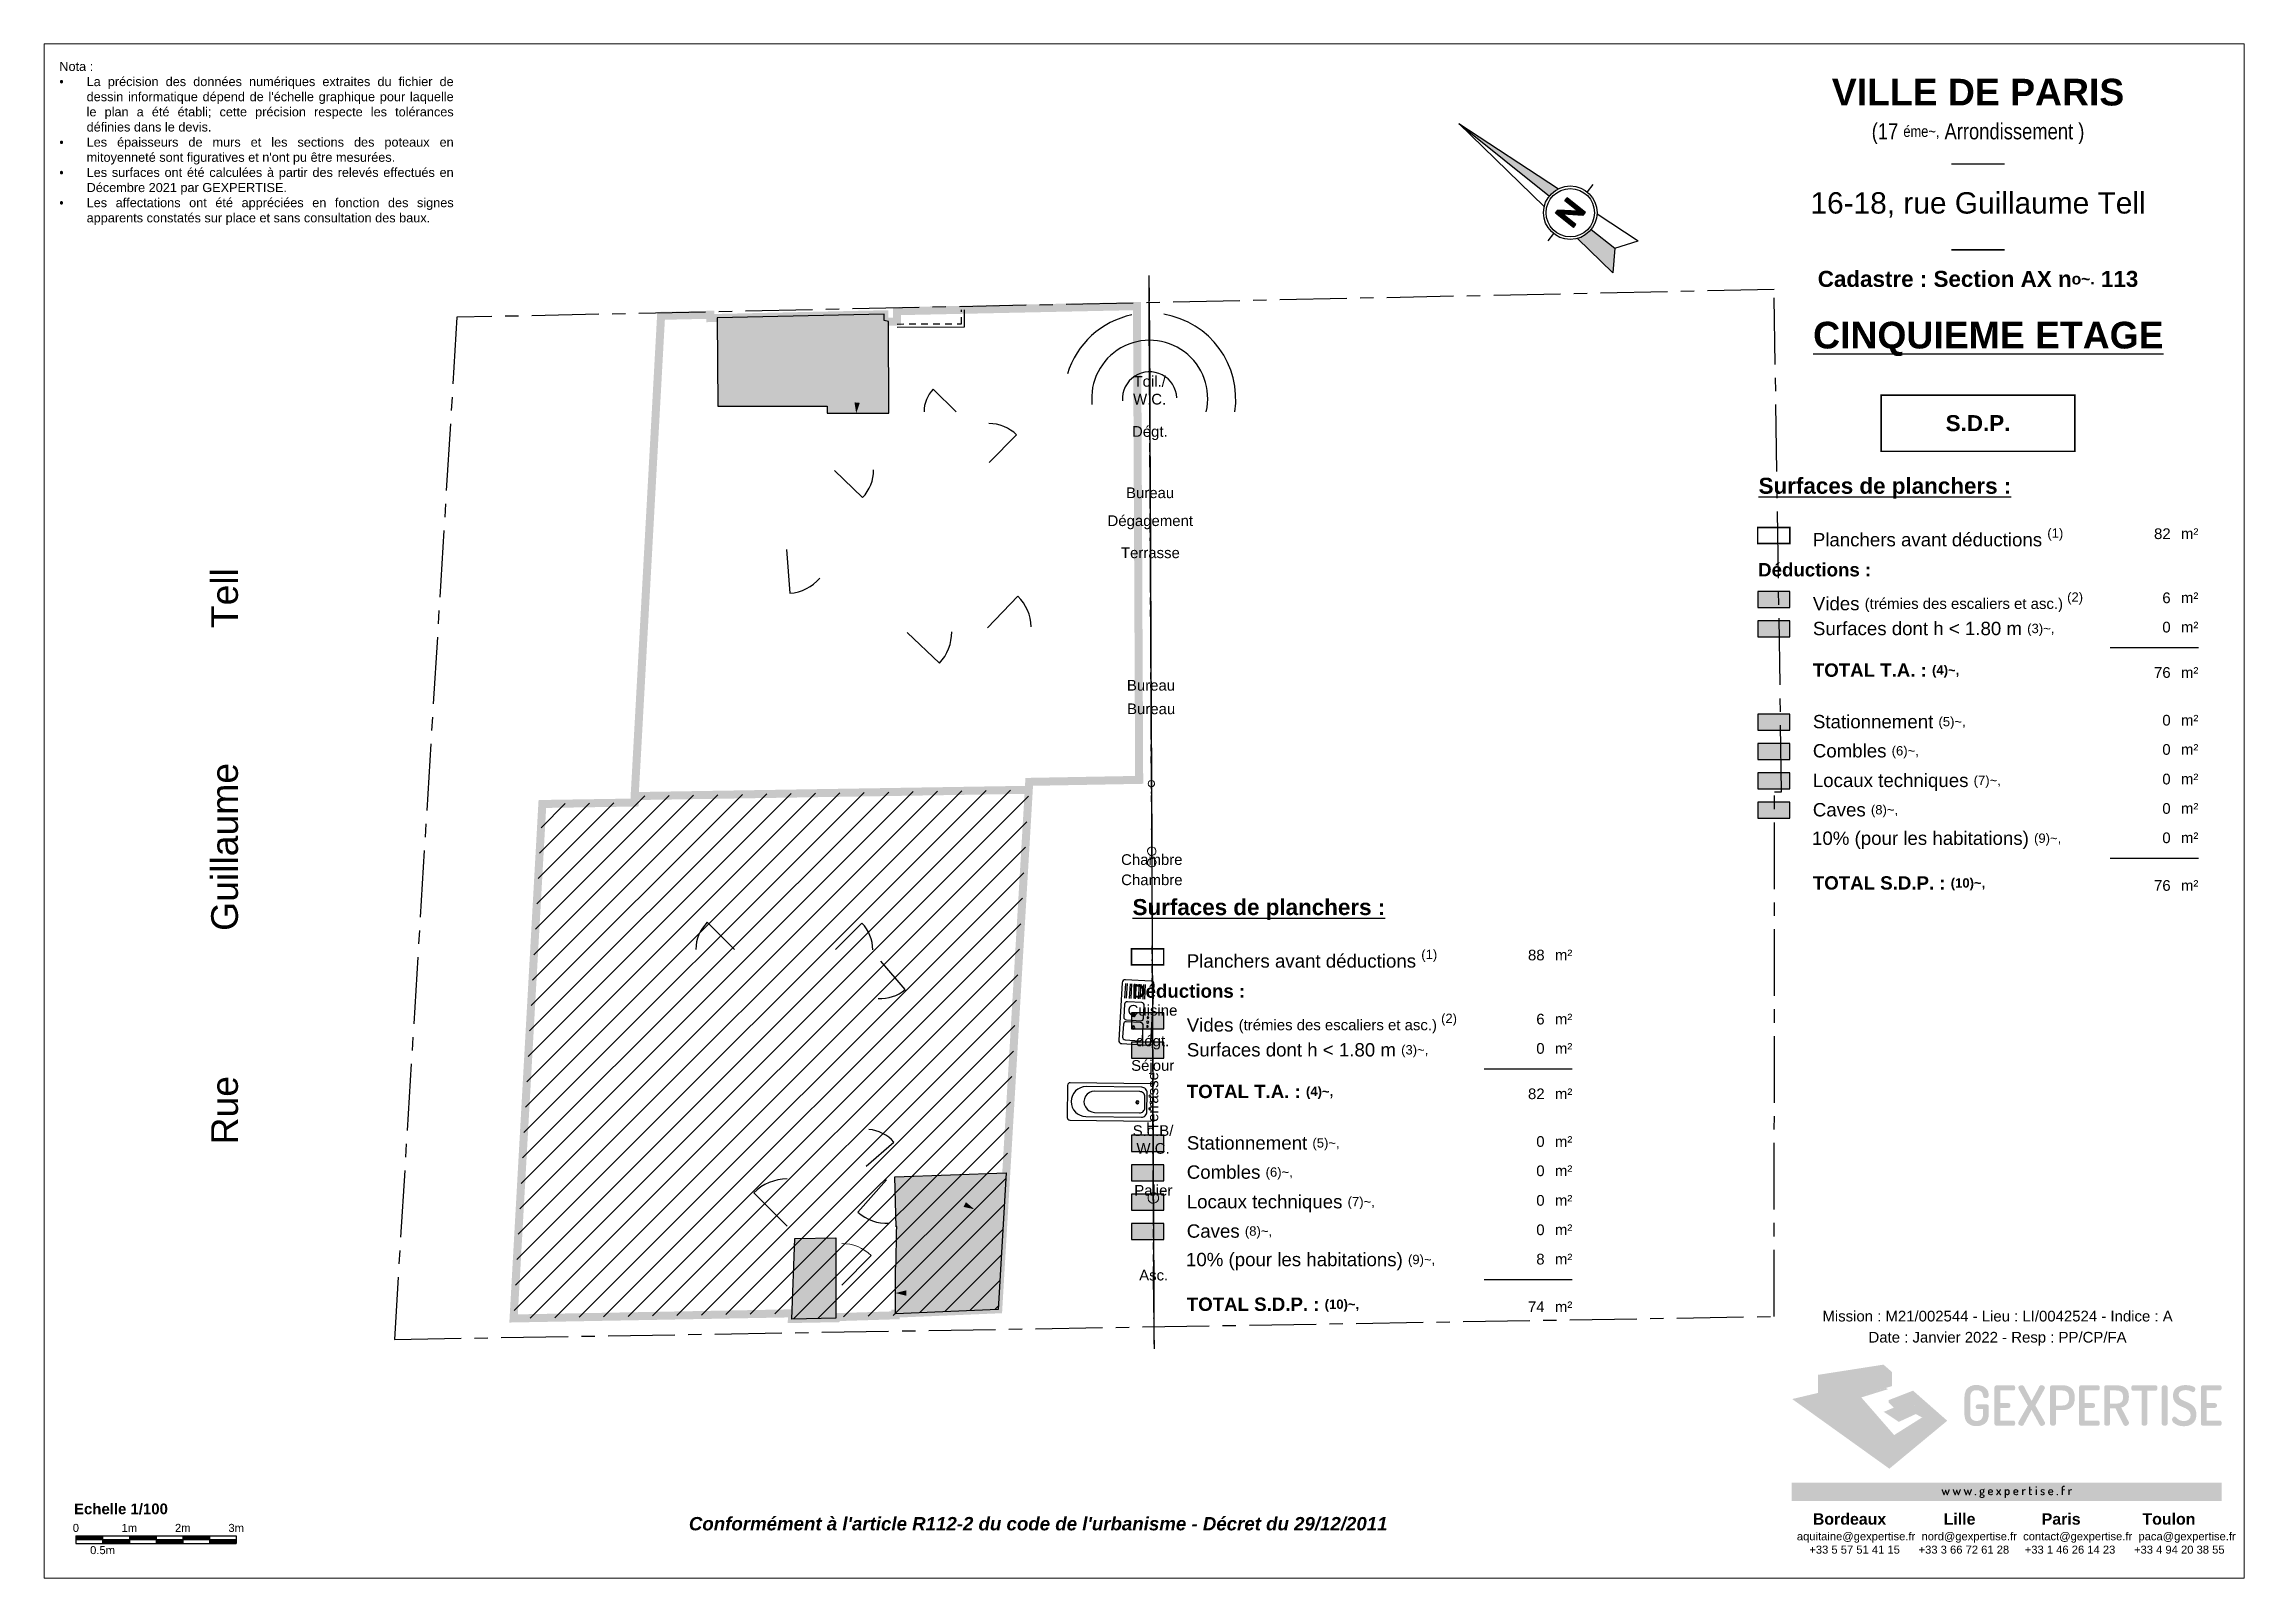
# Paper-space layout 'M21002544_E5_(SDP)' of a CAD drawing. Header units: metres. Extents: x -0.1 to 41.1, y -0.1 to 28.6.
# The model-space entities are those that its viewports show. They can reach past a viewport. Long polylines and large blocks are cut down to what shows.
import ezdxf
from ezdxf.enums import TextEntityAlignment as Align

# ---------------------------------------------------------------- set-up
doc = ezdxf.new("R2010")
doc.units = ezdxf.units.M
for name, pattern in [('AXES', [2, 1.25, -0.25, 0.25, -0.25]), ('CACHE2', [0.1875, 0.125, -0.0625]), ('CENTER2', [1.125, 0.75, -0.125, 0.125, -0.125])]:
    doc.linetypes.add(name, pattern=pattern)
for name, color, linetype in [('GEX_BAT_allege', 161, 'Continuous'), ('GEX_BAT_cloison', 2, 'Continuous'), ('GEX_BAT_coffrage', 221, 'Continuous'), ('GEX_BAT_escalier_rampe', 6, 'Continuous'), ('GEX_BAT_fenetre', 4, 'Continuous'), ('GEX_BAT_gaine_tremie', 13, 'Continuous'), ('GEX_BAT_garde_corps', 181, 'Continuous'), ('GEX_BAT_linteau_cloison', 3, 'CACHE2'), ('GEX_BAT_linteau_mur', 6, 'CACHE2'), ('GEX_BAT_mur', 1, 'Continuous'), ('GEX_BAT_mur_bas', 150, 'Continuous'), ('GEX_BAT_placard', 21, 'Continuous'), ('GEX_BAT_poutre', 32, 'CACHE2'), ('GEX_EQU_ascenseur', 132, 'Continuous'), ('GEX_MEP_cartouche', 7, 'Continuous'), ('GEX_MEP_cesure', 11, 'CENTER2'), ('GEX_MEP_txt_design_annexe', 6, 'Continuous'), ('GEX_MEP_txt_design_commun', 3, 'Continuous'), ('GEX_MEP_txt_designation', 7, 'Continuous'), ('GEX_RES_bat_eau_pluviale', 171, 'Continuous')]:
    doc.layers.add(name, color=color, linetype=linetype)
for name, color, linetype, true_color in [('GEX_EDS_sdp_1-bureau', 1, 'AXES', 0xff0000), ('GEX_EDS_sdp_1-habitation', 1, 'AXES', 0xff0000), ('GEX_EDS_sdp_2-tremie', 7, 'Continuous', 0xffff7f), ('GEX_EQU_sanitaire', 9, 'Continuous', 0x808080), ('GEX_FON_limite_propriete', 1, 'AXES', 0xff0000), ('GEX_MEP_ouvrant_porte', 9, 'Continuous', 0x808080)]:
    doc.layers.add(name, color=color, linetype=linetype, true_color=true_color)
doc.layers.add('GEX_MEP_fen_inv', color=1, linetype='Continuous', plot=False)
doc.styles.add('G100TXT-droit', font='swissl.ttf', dxfattribs={"height": 0.2})
doc.styles.add('G100TXT-droitG', font='swissb.ttf', dxfattribs={"height": 0.2})
doc.styles.add('G100TXT-italic', font='swissli.ttf')

psp = doc.layouts.new('M21002544_E5_(SDP)')

# ---------------------------------------------------------------- texts
at = {"layer": 'GEX_MEP_cartouche', "style": 'G100TXT-droit'}
psp.add_text('Rue              Guillaume             Tell', height=0.5, rotation=90, dxfattribs=at).set_placement((3.306, 13.43), align=Align.MIDDLE)
at = {"layer": 'GEX_MEP_cartouche'}
for s, insert, char_height, width, attachment_point, style in [("\\pxi-3,l3,qj,t3;Nota :\\P{\\fSymbol|b0|i0|c2|p18;·^I}La précision des données numériques extraites du fichier de dessin informatique dépend de l'échelle graphique pour laquelle le plan a été établi; cette précision respecte les tolérances définies dans le devis.\\P{\\fSymbol|b0|i0|c2|p18;·^I}Les épaisseurs de murs et les sections des poteaux en mitoyenneté sont figuratives et n'ont pu être mesurées.\\P{\\fSymbol|b0|i0|c2|p18;·^I}Les surfaces ont été calculées à partir des relevés effectués en Décembre 2021 par GEXPERTISE.\\P{\\fSymbol|b0|i0|c2|p18;·^I}Les affectations ont été appréciées en fonction des signes apparents constatés sur place et sans consultation des baux. ", (0.225, 28.301), 0.17, 7.35595, 1, 'G100TXT-droit'), ('S.D.P.', (36.125, 21.536), 0.3, 1.27953, 5, 'G100TXT-droitG'), ('Mission : M21/002544 - Lieu : LI/0042524 - Indice : A ', (36.49, 4.82), 0.2, 6.67903, 5, 'G100TXT-droit'), ('Date : Janvier 2022 - Resp : PP/CP/FA', (36.49, 4.396), 0.2, 6.67903, 5, 'G100TXT-droit'), ("\\A1;\\pxt48,56;{\\fSwis721 Lt BT|b1|i1|c0|p34;Conformément à l'article R112-2 du code de l'urbanisme - Décret du 29/12/2011}", (18.54, 0.932), 0.25, 16.69594, 5, 'G100TXT-italic')]:
    psp.add_mtext(s, dxfattribs=dict(at, insert=insert, char_height=char_height, width=width, attachment_point=attachment_point, style=style))
at = {"layer": 'GEX_MEP_cartouche', "width": 10, "rotation": 360}
for s, insert, char_height, attachment_point, style in [('\\A1;VILLE DE PARIS\\P{\\fSwis721 Cn BT|b0|i0|c0|p34;\\H0.6x;(17 \\H0.7x;\\Séme~,;\\H1.4286x; Arrondissement )}', (36.125, 26.761), 0.5, 8, 'G100TXT-droitG'), ('16-18, rue Guillaume Tell', (36.125, 25.624), 0.4, 5, 'G100TXT-droit'), ('\\A1;Cadastre : Section AX n{\\H0.7x;\\So~.;} 113', (36.125, 24.389), 0.3, 2, 'G100TXT-droitG'), ('{\\LCINQUIEME ETAGE}', (36.318, 23.436), 0.5, 2, 'G100TXT-droitG')]:
    psp.add_mtext(s, dxfattribs=dict(at, insert=insert, char_height=char_height, attachment_point=attachment_point, style=style))

msp = doc.modelspace()

# ---------------------------------------------------------------- texts
at = {"layer": 'GEX_MEP_txt_design_annexe', "lineweight": 20, "char_height": 0.2, "width": 1.022, "attachment_point": 5, "style": 'G100TXT-droit'}
for insert, rotation in [((1648238.745, 8187353.728), 308.143), ((1648230.696, 8187347.347, 0), 38.143)]:
    msp.add_mtext('Terrasse', dxfattribs=dict(at, insert=insert, rotation=rotation))
at = {"layer": 'GEX_MEP_txt_design_commun', "lineweight": 20, "char_height": 0.2, "width": 1.022, "attachment_point": 5, "rotation": 308.143, "style": 'G100TXT-droit'}
for s, insert in [('Palier', (1648229.392, 8187346.313)), ('Asc.', (1648228.148, 8187345.328))]:
    msp.add_mtext(s, dxfattribs=dict(at, insert=insert))
at = {"layer": 'GEX_MEP_txt_designation', "char_height": 0.2, "width": 0.82014, "attachment_point": 5, "rotation": 308.143, "style": 'G100TXT-droit'}
for s, insert in [('Toil./\\PW.C.', (1648241.129, 8187355.618)), ('Dégt.', (1648240.502, 8187355.121)), ('Dégagement', (1648239.193, 8187354.083)), ('Bureau', (1648239.625, 8187354.426)), ('Bureau', (1648236.801, 8187352.187)), ('Bureau', (1648236.456, 8187351.913)), ('Chambre', (1648233.947, 8187349.925)), ('Chambre', (1648234.244, 8187350.16)), ('Cuisine', (1648232.033, 8187348.407)), ('dégt.', (1648231.561, 8187348.033)), ('Séjour', (1648231.201, 8187347.748)), ('S.d.B/ W.C.', (1648230.137, 8187346.905))]:
    msp.add_mtext(s, dxfattribs=dict(at, insert=insert))

# ---------------------------------------------------------------- blocks, each defined once
blk = doc.blocks.new('LOGO GEXPERTISE')
at = {"layer": 'GEX_MEP_cartouche', "true_color": 0xde0736}
h = blk.add_hatch(color=242, dxfattribs=at)
h.dxf.hatch_style = 2
h.paths.add_polyline_path([(-0.07022, 0.03625), (-0.08246, 0.03434), (-0.06912, 0.01677), (-0.05829, 0.02575), (-0.06469, 0.03138), (-0.06925, 0.02961), (-0.06734, 0.02766), (-0.06449, 0.02904), (-0.06217, 0.02689), (-0.06822, 0.02307), (-0.07696, 0.03307), (-0.0686, 0.03485)])
at = {"layer": 'GEX_MEP_cartouche', "true_color": 0x951825}
h = blk.add_hatch(color=244, dxfattribs=at)
h.dxf.hatch_style = 2
h.paths.add_polyline_path([(-0.08245, 0.03039), (-0.06912, 0.01677), (-0.08246, 0.03434)])
h = blk.add_hatch(color=244, dxfattribs=at)
h.dxf.hatch_style = 2
h.paths.add_polyline_path([(-0.0686, 0.03224), (-0.0686, 0.03485), (-0.07696, 0.03307), (-0.07464, 0.03041)])
at = {"layer": 'GEX_MEP_cartouche', "true_color": 0xd6d6d6}
h = blk.add_hatch(color=254, dxfattribs=at)
h.dxf.hatch_style = 2
h.paths.add_polyline_path([(-0.0873, 0.02981), (-0.06912, 0.01677), (-0.08245, 0.03039), (-0.08245, 0.03096)])
h = blk.add_hatch(color=254, dxfattribs=at)
h.dxf.hatch_style = 2
h.paths.add_polyline_path([(-0.07438, 0.03011), (-0.06937, 0.03166), (-0.06977, 0.03188), (-0.07464, 0.03041)])
at = {"layer": 'GEX_MEP_cartouche', "true_color": 0x951825}
h = blk.add_hatch(color=244, dxfattribs=at)
h.dxf.hatch_style = 2
h.paths.add_polyline_path([(-0.06449, 0.02904), (-0.06734, 0.02766), (-0.06925, 0.02961), (-0.06925, 0.02918), (-0.06734, 0.02721), (-0.06448, 0.02864), (-0.06225, 0.02684), (-0.06217, 0.02689)])
at = {"layer": 'GEX_MEP_cartouche'}
h = blk.add_hatch(color=256, dxfattribs=at)
edge = h.paths.add_edge_path()
edge.add_arc((-0.05087, 0.02841), 0.000376, 68.8195, 90.8756, ccw=False)
edge.add_arc((-0.05085, 0.02847), 0.000311, 41.4119, 68.058, ccw=False)
edge.add_arc((-0.0509, 0.02843), 0.000374, 19.4214, 41.4979, ccw=False)
edge.add_arc((-0.05095, 0.02842), 0.000424, -0.5506, 18.8976, ccw=False)
edge.add_line((-0.05052, 0.02841), (-0.05052, 0.02705))
edge.add_line((-0.05052, 0.02705), (-0.05054, 0.0267))
edge.add_line((-0.05054, 0.0267), (-0.05057, 0.02643))
edge.add_line((-0.05057, 0.02643), (-0.05065, 0.02611))
edge.add_line((-0.05065, 0.02611), (-0.05076, 0.02583))
edge.add_line((-0.05076, 0.02583), (-0.05089, 0.02559))
edge.add_line((-0.05089, 0.02559), (-0.05105, 0.02539))
edge.add_line((-0.05105, 0.02539), (-0.05129, 0.02518))
edge.add_line((-0.05129, 0.02518), (-0.05157, 0.02501))
edge.add_line((-0.05157, 0.02501), (-0.05192, 0.02487))
edge.add_line((-0.05192, 0.02487), (-0.05222, 0.02479))
edge.add_line((-0.05222, 0.02479), (-0.05244, 0.02476))
edge.add_line((-0.05244, 0.02476), (-0.0527, 0.02474))
edge.add_line((-0.0527, 0.02474), (-0.05297, 0.02475))
edge.add_line((-0.05297, 0.02475), (-0.05331, 0.02478))
edge.add_line((-0.05331, 0.02478), (-0.05348, 0.02481))
edge.add_line((-0.05348, 0.02481), (-0.05389, 0.02494))
edge.add_line((-0.05389, 0.02494), (-0.0541, 0.02505))
edge.add_line((-0.0541, 0.02505), (-0.05437, 0.02523))
edge.add_line((-0.05437, 0.02523), (-0.05459, 0.02544))
edge.add_line((-0.05459, 0.02544), (-0.0548, 0.02576))
edge.add_line((-0.0548, 0.02576), (-0.05494, 0.02611))
edge.add_line((-0.05494, 0.02611), (-0.05504, 0.02655))
edge.add_line((-0.05504, 0.02655), (-0.05507, 0.02687))
edge.add_line((-0.05507, 0.02687), (-0.05507, 0.02705))
edge.add_line((-0.05507, 0.02705), (-0.05507, 0.03013))
edge.add_arc((-0.05089, 0.03014), 0.00418, 176.1747, 180.0607, ccw=False)
edge.add_arc((-0.05176, 0.0302), 0.00331, 169.8712, 176.247, ccw=False)
edge.add_arc((-0.05247, 0.03033), 0.00259, 163.0889, 169.8465, ccw=False)
edge.add_arc((-0.05295, 0.03047), 0.00208, 154.3374, 163.1141, ccw=False)
edge.add_arc((-0.05324, 0.03061), 0.00177, 146.4632, 154.2711, ccw=False)
edge.add_arc((-0.05335, 0.03068), 0.00163, 140.9276, 146.4184, ccw=False)
edge.add_arc((-0.0534, 0.03072), 0.00157, 132.1687, 140.9276, ccw=False)
edge.add_arc((-0.0531, 0.03039), 0.00202, 120.0002, 132.2187, ccw=False)
edge.add_arc((-0.05307, 0.03034), 0.00208, 112.125, 119.9655, ccw=False)
edge.add_arc((-0.05298, 0.03012), 0.00231, 102.7659, 112.0561, ccw=False)
edge.add_arc((-0.0529, 0.02978), 0.00267, 97.3405, 102.8233, ccw=False)
edge.add_arc((-0.05286, 0.02944), 0.00301, 93.5682, 97.3645, ccw=False)
edge.add_arc((-0.05283, 0.02899), 0.00346, 89.0231, 93.5344, ccw=False)
edge.add_arc((-0.05282, 0.02881), 0.00364, 85.5907, 89.1586, ccw=False)
edge.add_arc((-0.0528, 0.02918), 0.00326, 82.4883, 85.578, ccw=False)
edge.add_arc((-0.05276, 0.02947), 0.00297, 78.9925, 82.4913, ccw=False)
edge.add_arc((-0.05269, 0.02979), 0.00264, 72.2786, 79.0459, ccw=False)
edge.add_arc((-0.05261, 0.03006), 0.00236, 66.0835, 72.2476, ccw=False)
edge.add_arc((-0.05254, 0.03021), 0.0022, 59.3851, 66.0744, ccw=False)
edge.add_arc((-0.05251, 0.03027), 0.00213, 52.6228, 59.3688, ccw=False)
edge.add_arc((-0.05239, 0.03042), 0.00193, 43.589, 52.7759, ccw=False)
edge.add_arc((-0.05222, 0.03058), 0.00171, 35.8499, 43.5109, ccw=False)
edge.add_arc((-0.05215, 0.03063), 0.00162, 29.5283, 35.816, ccw=False)
edge.add_arc((-0.05217, 0.03063), 0.00163, 16.5629, 29.4689, ccw=False)
edge.add_arc((-0.05235, 0.03057), 0.00182, 7.4973, 16.546, ccw=False)
edge.add_arc((-0.05267, 0.03053), 0.00214, -0.9429, 7.4841, ccw=False)
edge.add_arc((-0.0514, 0.0305), 0.000877, 345.6959, 359.5548, ccw=False)
edge.add_arc((-0.0509, 0.03037), 0.000363, 314.5534, 346.6447, ccw=False)
edge.add_arc((-0.0509, 0.0304), 0.000381, 288.7853, 310.8745, ccw=False)
edge.add_arc((-0.05101, 0.03073), 0.000726, 273.5342, 288.76, ccw=False)
edge.add_arc((-0.05106, 0.0313), 0.0013, 263.4905, 274.1978, ccw=False)
edge.add_arc((-0.05112, 0.03075), 0.000745, 252.3438, 263.4295, ccw=False)
edge.add_arc((-0.05122, 0.03044), 0.000416, 232.3048, 252.7158, ccw=False)
edge.add_arc((-0.0513, 0.03034), 0.000295, 206.1692, 231.7695, ccw=False)
edge.add_arc((-0.05123, 0.03036), 0.00037, 180.3861, 205.0824, ccw=False)
edge.add_line((-0.0516, 0.03036), (-0.05162, 0.03054))
edge.add_line((-0.05162, 0.03054), (-0.05165, 0.03068))
edge.add_line((-0.05165, 0.03068), (-0.05173, 0.03089))
edge.add_line((-0.05173, 0.03089), (-0.05181, 0.03103))
edge.add_line((-0.05181, 0.03103), (-0.0519, 0.03114))
edge.add_line((-0.0519, 0.03114), (-0.05203, 0.03126))
edge.add_line((-0.05203, 0.03126), (-0.05232, 0.0314))
edge.add_line((-0.05232, 0.0314), (-0.05248, 0.03144))
edge.add_line((-0.05248, 0.03144), (-0.05262, 0.03146))
edge.add_line((-0.05262, 0.03146), (-0.05282, 0.03147))
edge.add_line((-0.05282, 0.03147), (-0.05306, 0.03145))
edge.add_line((-0.05306, 0.03145), (-0.0533, 0.0314))
edge.add_line((-0.0533, 0.0314), (-0.0535, 0.0313))
edge.add_line((-0.0535, 0.0313), (-0.05364, 0.0312))
edge.add_line((-0.05364, 0.0312), (-0.05376, 0.03105))
edge.add_line((-0.05376, 0.03105), (-0.05386, 0.03088))
edge.add_line((-0.05386, 0.03088), (-0.05392, 0.03073))
edge.add_line((-0.05392, 0.03073), (-0.05396, 0.03053))
edge.add_line((-0.05396, 0.03053), (-0.05399, 0.03034))
edge.add_line((-0.05399, 0.03034), (-0.054, 0.03013))
edge.add_line((-0.054, 0.03013), (-0.054, 0.02705))
edge.add_arc((-0.05154, 0.02704), 0.00245, 179.7549, 187.5303)
edge.add_line((-0.05397, 0.02672), (-0.05396, 0.02664))
edge.add_arc((-0.05243, 0.02691), 0.00156, 190.1125, 198.1962)
edge.add_arc((-0.05277, 0.0268), 0.00119, 198.1971, 208.1949)
edge.add_arc((-0.05298, 0.02669), 0.000958, 208.1702, 223.1865)
edge.add_arc((-0.05303, 0.02664), 0.00089, 223.3898, 236.9807)
edge.add_arc((-0.05297, 0.02676), 0.00102, 237.2516, 253.3616)
edge.add_arc((-0.05287, 0.02706), 0.00134, 253.1895, 261.9656)
edge.add_arc((-0.05282, 0.02745), 0.00173, 261.9145, 268.2084)
edge.add_arc((-0.0528, 0.0276), 0.00188, 267.9638, 275.2226)
edge.add_arc((-0.05277, 0.02718), 0.00147, 275.2833, 282.5209)
edge.add_arc((-0.05269, 0.02688), 0.00115, 282.3632, 295.9299)
edge.add_arc((-0.05263, 0.02674), 0.000998, 296.1506, 303.6632)
edge.add_arc((-0.05261, 0.02671), 0.000967, 303.6879, 311.9069)
edge.add_arc((-0.0526, 0.0267), 0.000945, 311.7781, 325.3062)
edge.add_arc((-0.0527, 0.02676), 0.00106, 325.5262, 337.4111)
edge.add_arc((-0.05301, 0.02689), 0.0014, 337.4834, 348.0394)
edge.add_line((-0.05164, 0.0266), (-0.05161, 0.02678))
edge.add_line((-0.05161, 0.02678), (-0.0516, 0.02706))
edge.add_line((-0.0516, 0.02706), (-0.0516, 0.02741))
edge.add_line((-0.0516, 0.02741), (-0.0516, 0.02792))
edge.add_line((-0.0516, 0.02792), (-0.05262, 0.02792))
edge.add_line((-0.05262, 0.02792), (-0.05265, 0.02792))
edge.add_line((-0.05265, 0.02792), (-0.0527, 0.02792))
edge.add_line((-0.0527, 0.02792), (-0.05276, 0.02795))
edge.add_line((-0.05276, 0.02795), (-0.05282, 0.02799))
edge.add_line((-0.05282, 0.02799), (-0.05287, 0.02804))
edge.add_line((-0.05287, 0.02804), (-0.0529, 0.02809))
edge.add_line((-0.0529, 0.02809), (-0.05293, 0.02815))
edge.add_line((-0.05293, 0.02815), (-0.05295, 0.02824))
edge.add_line((-0.05295, 0.02824), (-0.05296, 0.02835))
edge.add_line((-0.05296, 0.02835), (-0.05296, 0.02839))
edge.add_line((-0.05296, 0.02839), (-0.05294, 0.0285))
edge.add_line((-0.05294, 0.0285), (-0.05292, 0.02858))
edge.add_line((-0.05292, 0.02858), (-0.05287, 0.02865))
edge.add_line((-0.05287, 0.02865), (-0.05276, 0.02875))
edge.add_line((-0.05276, 0.02875), (-0.05269, 0.02878))
edge.add_line((-0.05269, 0.02878), (-0.05262, 0.02879))
edge.add_line((-0.05262, 0.02879), (-0.05088, 0.02879))
h = blk.add_hatch(color=256, dxfattribs=at)
edge = h.paths.add_edge_path()
edge.add_spline(control_points=[(-0.04646, 0.02859), (-0.04646, 0.02871), (-0.04649, 0.02882), (-0.04655, 0.02891)], knot_values=[12, 12, 12, 12, 13, 13, 13, 13], degree=3, periodic=0)
edge.add_spline(control_points=[(-0.04655, 0.02891), (-0.04662, 0.02899), (-0.0467, 0.02904), (-0.04681, 0.02904)], knot_values=[11, 11, 11, 11, 12, 12, 12, 12], degree=3, periodic=0)
edge.add_spline(control_points=[(-0.04681, 0.02904), (-0.04681, 0.02904), (-0.04837, 0.02904), (-0.04837, 0.02904)], knot_values=[10.000072, 10.000072, 10.000072, 10.000072, 11, 11, 11, 11], degree=3, periodic=0)
edge.add_spline(control_points=[(-0.04837, 0.02904), (-0.04837, 0.02904), (-0.04837, 0.03141), (-0.04837, 0.03141)], knot_values=[9.000072, 9.000072, 9.000072, 9.000072, 9.999928, 9.999928, 9.999928, 9.999928], degree=3, periodic=0)
edge.add_spline(control_points=[(-0.04837, 0.03141), (-0.04837, 0.03141), (-0.04592, 0.03141), (-0.04592, 0.03141)], knot_values=[8, 8, 8, 8, 8.999928, 8.999928, 8.999928, 8.999928], degree=3, periodic=0)
edge.add_spline(control_points=[(-0.04592, 0.03141), (-0.04581, 0.03141), (-0.04573, 0.03146), (-0.04566, 0.03155)], knot_values=[7, 7, 7, 7, 8, 8, 8, 8], degree=3, periodic=0)
edge.add_spline(control_points=[(-0.04566, 0.03155), (-0.0456, 0.03165), (-0.04557, 0.03177), (-0.04557, 0.03191)], knot_values=[6, 6, 6, 6, 7, 7, 7, 7], degree=3, periodic=0)
edge.add_spline(control_points=[(-0.04557, 0.03191), (-0.04557, 0.03203), (-0.0456, 0.03214), (-0.04566, 0.03224)], knot_values=[5, 5, 5, 5, 6, 6, 6, 6], degree=3, periodic=0)
edge.add_spline(control_points=[(-0.04566, 0.03224), (-0.04572, 0.03234), (-0.04581, 0.03238), (-0.04592, 0.03238)], knot_values=[4, 4, 4, 4, 5, 5, 5, 5], degree=3, periodic=0)
edge.add_spline(control_points=[(-0.04592, 0.03238), (-0.04592, 0.03238), (-0.04897, 0.03238), (-0.04897, 0.03238)], knot_values=[3, 3, 3, 3, 4, 4, 4, 4], degree=3, periodic=0)
edge.add_spline(control_points=[(-0.04897, 0.03238), (-0.0491, 0.03238), (-0.04921, 0.03235), (-0.0493, 0.03229)], knot_values=[2, 2, 2, 2, 3, 3, 3, 3], degree=3, periodic=0)
edge.add_spline(control_points=[(-0.0493, 0.03229), (-0.0494, 0.03222), (-0.04945, 0.03213), (-0.04945, 0.03202)], knot_values=[1, 1, 1, 1, 2, 2, 2, 2], degree=3, periodic=0)
edge.add_spline(control_points=[(-0.04945, 0.03202), (-0.04945, 0.03202), (-0.04945, 0.02517), (-0.04945, 0.02517)], knot_values=[0, 0, 0, 0, 1, 1, 1, 1], degree=3, periodic=0)
edge.add_spline(control_points=[(-0.04945, 0.02517), (-0.04945, 0.02506), (-0.0494, 0.02497), (-0.0493, 0.0249)], knot_values=[24, 24, 24, 24, 25, 25, 25, 25], degree=3, periodic=0)
edge.add_spline(control_points=[(-0.0493, 0.0249), (-0.04921, 0.02484), (-0.0491, 0.0248), (-0.04897, 0.0248)], knot_values=[23, 23, 23, 23, 24, 24, 24, 24], degree=3, periodic=0)
edge.add_spline(control_points=[(-0.04897, 0.0248), (-0.04897, 0.0248), (-0.04592, 0.0248), (-0.04592, 0.0248)], knot_values=[22, 22, 22, 22, 23, 23, 23, 23], degree=3, periodic=0)
edge.add_spline(control_points=[(-0.04592, 0.0248), (-0.04581, 0.0248), (-0.04572, 0.02485), (-0.04566, 0.02495), (-0.0456, 0.02505), (-0.04557, 0.02516), (-0.04557, 0.02528)], knot_values=[20, 20, 20, 20, 21, 21, 21, 22, 22, 22, 22], degree=3, periodic=0)
edge.add_spline(control_points=[(-0.04557, 0.02528), (-0.04557, 0.02542), (-0.0456, 0.02554), (-0.04566, 0.02563)], knot_values=[19, 19, 19, 19, 20, 20, 20, 20], degree=3, periodic=0)
edge.add_spline(control_points=[(-0.04566, 0.02563), (-0.04573, 0.02573), (-0.04581, 0.02578), (-0.04592, 0.02578)], knot_values=[18, 18, 18, 18, 19, 19, 19, 19], degree=3, periodic=0)
edge.add_spline(control_points=[(-0.04592, 0.02578), (-0.04592, 0.02578), (-0.04837, 0.02578), (-0.04837, 0.02578)], knot_values=[17.000072, 17.000072, 17.000072, 17.000072, 18, 18, 18, 18], degree=3, periodic=0)
edge.add_spline(control_points=[(-0.04837, 0.02578), (-0.04837, 0.02578), (-0.04837, 0.02816), (-0.04837, 0.02816)], knot_values=[16.000072, 16.000072, 16.000072, 16.000072, 16.999928, 16.999928, 16.999928, 16.999928], degree=3, periodic=0)
edge.add_spline(control_points=[(-0.04837, 0.02816), (-0.04837, 0.02816), (-0.04681, 0.02816), (-0.04681, 0.02816)], knot_values=[15, 15, 15, 15, 15.999928, 15.999928, 15.999928, 15.999928], degree=3, periodic=0)
edge.add_spline(control_points=[(-0.04681, 0.02816), (-0.0467, 0.02816), (-0.04661, 0.02821), (-0.04655, 0.02829)], knot_values=[14, 14, 14, 14, 15, 15, 15, 15], degree=3, periodic=0)
edge.add_spline(control_points=[(-0.04655, 0.02829), (-0.04649, 0.02838), (-0.04646, 0.02848), (-0.04646, 0.02859)], knot_values=[13, 13, 13, 13, 14, 14, 14, 14], degree=3, periodic=0)
h = blk.add_hatch(color=256, dxfattribs=at)
edge = h.paths.add_edge_path()
edge.add_line((-0.0439, 0.0321), (-0.04251, 0.02945))
edge.add_line((-0.04251, 0.02945), (-0.04109, 0.0321))
edge.add_arc((-0.04038, 0.03179), 0.00078, 145.3179, 155.8934, ccw=False)
edge.add_arc((-0.04058, 0.03192), 0.000533, 134.7188, 145.1386, ccw=False)
edge.add_arc((-0.04066, 0.03201), 0.000417, 123.4527, 134.6474, ccw=False)
edge.add_arc((-0.04069, 0.03205), 0.000365, 106.928, 123.4129, ccw=False)
edge.add_arc((-0.04069, 0.03203), 0.000382, 93.6837, 106.7614, ccw=False)
edge.add_arc((-0.04068, 0.0317), 0.000713, 83.849, 92.7563, ccw=False)
edge.add_arc((-0.04068, 0.03165), 0.000766, 76.313, 84.0457, ccw=False)
edge.add_arc((-0.04069, 0.03163), 0.000787, 66.0464, 76.2597, ccw=False)
edge.add_arc((-0.04073, 0.03154), 0.00089, 55.6721, 65.9777, ccw=False)
edge.add_arc((-0.04057, 0.03176), 0.00061, 42.2054, 56.1156, ccw=False)
edge.add_arc((-0.04041, 0.0319), 0.000402, 20.3162, 42.225, ccw=False)
edge.add_arc((-0.04038, 0.03192), 0.000366, 0.7984, 19.7364, ccw=False)
edge.add_arc((-0.04045, 0.03192), 0.00043, -14.1671, 0.729, ccw=False)
edge.add_arc((-0.0406, 0.03196), 0.000594, 336.4902, 345.9616, ccw=False)
edge.add_arc((-0.04079, 0.03204), 0.000801, 330.749, 336.6105, ccw=False)
edge.add_line((-0.0401, 0.03165), (-0.0418, 0.0286))
edge.add_line((-0.0418, 0.0286), (-0.04005, 0.02553))
edge.add_arc((-0.04099, 0.02506), 0.00106, 19.1589, 26.4377, ccw=False)
edge.add_arc((-0.04039, 0.02527), 0.000419, 10.4425, 18.894, ccw=False)
edge.add_arc((-0.04026, 0.0253), 0.000281, -7.6232, 8.6927, ccw=False)
edge.add_arc((-0.04036, 0.02531), 0.000382, 343.1569, 353.5724, ccw=False)
edge.add_arc((-0.04037, 0.02532), 0.000399, 329.1694, 343.0249, ccw=False)
edge.add_arc((-0.04043, 0.02535), 0.00047, 319.8246, 329.1815, ccw=False)
edge.add_arc((-0.04052, 0.02543), 0.000584, 311.8245, 319.8054, ccw=False)
edge.add_arc((-0.04063, 0.02555), 0.000753, 304.8855, 311.8191, ccw=False)
edge.add_arc((-0.04078, 0.02575), 0.001, 299.1769, 305.4217, ccw=False)
edge.add_arc((-0.04072, 0.02563), 0.000862, 291.0407, 299.1934, ccw=False)
edge.add_arc((-0.04068, 0.02554), 0.00077, 282.9493, 291.0005, ccw=False)
edge.add_arc((-0.04067, 0.02551), 0.000735, 277.2029, 282.9112, ccw=False)
edge.add_arc((-0.04067, 0.0255), 0.00073, 272.471, 277.1937, ccw=False)
edge.add_arc((-0.04067, 0.02518), 0.000406, 261.6559, 273.7175, ccw=False)
edge.add_arc((-0.04068, 0.02508), 0.000307, 250.2665, 261.0184, ccw=False)
edge.add_arc((-0.04068, 0.02508), 0.000306, 239.1568, 250.1918, ccw=False)
edge.add_arc((-0.04066, 0.02511), 0.000343, 227.6455, 239.0463, ccw=False)
edge.add_arc((-0.04059, 0.02518), 0.00044, 216.0673, 227.5013, ccw=False)
edge.add_arc((-0.04048, 0.02526), 0.000576, 210.997, 216.2669, ccw=False)
edge.add_line((-0.04098, 0.02497), (-0.04099, 0.02498))
edge.add_line((-0.04099, 0.02498), (-0.04251, 0.02778))
edge.add_line((-0.04251, 0.02778), (-0.04399, 0.02502))
edge.add_arc((-0.04461, 0.02537), 0.000718, 319.7788, 330.8839, ccw=False)
edge.add_arc((-0.0444, 0.02519), 0.000435, 302.6768, 319.925, ccw=False)
edge.add_arc((-0.04433, 0.02509), 0.000315, 282.2743, 302.3145, ccw=False)
edge.add_arc((-0.04433, 0.02509), 0.000314, 269.8124, 282.0198, ccw=False)
edge.add_arc((-0.04433, 0.02546), 0.000691, 255.2217, 269.8983, ccw=False)
edge.add_arc((-0.0443, 0.02558), 0.000809, 242.0485, 255.0814, ccw=False)
edge.add_arc((-0.0442, 0.02577), 0.00102, 234.5903, 242.1573, ccw=False)
edge.add_arc((-0.04439, 0.02552), 0.000712, 225.0023, 235.2166, ccw=False)
edge.add_arc((-0.04453, 0.02538), 0.000512, 213.3833, 224.9428, ccw=False)
edge.add_arc((-0.04463, 0.02531), 0.00039, 179.8724, 213.6718, ccw=False)
edge.add_arc((-0.04463, 0.02531), 0.000392, 162.4228, 179.1083, ccw=False)
edge.add_arc((-0.04432, 0.02521), 0.000716, 153.61, 162.7379, ccw=False)
edge.add_line((-0.04496, 0.02553), (-0.04321, 0.0286))
edge.add_line((-0.04321, 0.0286), (-0.04491, 0.03165))
edge.add_arc((-0.04431, 0.03199), 0.000692, 196.3053, 209.8472, ccw=False)
edge.add_arc((-0.04453, 0.03192), 0.000455, 183.0218, 195.9764, ccw=False)
edge.add_arc((-0.04461, 0.03192), 0.000381, 169.1159, 182.7965, ccw=False)
edge.add_arc((-0.04462, 0.03192), 0.000365, 149.0863, 168.8945, ccw=False)
edge.add_arc((-0.04453, 0.03186), 0.000474, 130.9828, 148.6926, ccw=False)
edge.add_arc((-0.04435, 0.03165), 0.000749, 119.4927, 131.0956, ccw=False)
edge.add_arc((-0.04431, 0.03159), 0.000825, 107.5554, 120.0554, ccw=False)
edge.add_arc((-0.04431, 0.03162), 0.0008, 95.5784, 107.4501, ccw=False)
edge.add_arc((-0.04432, 0.03165), 0.000767, 87.9494, 95.7818, ccw=False)
edge.add_arc((-0.04431, 0.03207), 0.000348, 61.5751, 86.7272, ccw=False)
edge.add_arc((-0.04435, 0.03199), 0.000438, 44.7197, 61.3178, ccw=False)
edge.add_arc((-0.04451, 0.03183), 0.000665, 33.0953, 44.783, ccw=False)
edge.add_arc((-0.04478, 0.03165), 0.000981, 27.3984, 33.3623, ccw=False)
edge.add_line((-0.0439, 0.0321), (-0.04251, 0.02945))
edge.add_line((-0.04251, 0.02945), (-0.0439, 0.0321))
h = blk.add_hatch(color=256, dxfattribs=at)
edge = h.paths.add_edge_path()
edge.add_spline(control_points=[(-0.03506, 0.02828), (-0.03465, 0.02865), (-0.03444, 0.02923), (-0.03444, 0.03002)], knot_values=[7, 7, 7, 7, 8, 8, 8, 8], degree=3, periodic=0)
edge.add_spline(control_points=[(-0.03444, 0.03002), (-0.03444, 0.03002), (-0.03444, 0.0301), (-0.03444, 0.0301)], knot_values=[6, 6, 6, 6, 7, 7, 7, 7], degree=3, periodic=0)
edge.add_spline(control_points=[(-0.03444, 0.0301), (-0.03444, 0.03089), (-0.03464, 0.03147), (-0.03504, 0.03183)], knot_values=[5, 5, 5, 5, 6, 6, 6, 6], degree=3, periodic=0)
edge.add_spline(control_points=[(-0.03504, 0.03183), (-0.03544, 0.0322), (-0.03598, 0.03238), (-0.03666, 0.03238)], knot_values=[4, 4, 4, 4, 5, 5, 5, 5], degree=3, periodic=0)
edge.add_spline(control_points=[(-0.03666, 0.03238), (-0.03666, 0.03238), (-0.03863, 0.03238), (-0.03863, 0.03238)], knot_values=[3, 3, 3, 3, 4, 4, 4, 4], degree=3, periodic=0)
edge.add_spline(control_points=[(-0.03863, 0.03238), (-0.03875, 0.03238), (-0.03885, 0.03235), (-0.03893, 0.03228)], knot_values=[2, 2, 2, 2, 3, 3, 3, 3], degree=3, periodic=0)
edge.add_spline(control_points=[(-0.03893, 0.03228), (-0.03901, 0.03221), (-0.03905, 0.03213), (-0.03905, 0.03203)], knot_values=[1, 1, 1, 1, 2, 2, 2, 2], degree=3, periodic=0)
edge.add_spline(control_points=[(-0.03905, 0.03203), (-0.03905, 0.03203), (-0.03905, 0.02517), (-0.03905, 0.02517)], knot_values=[0, 0, 0, 0, 1, 1, 1, 1], degree=3, periodic=0)
edge.add_spline(control_points=[(-0.03905, 0.02517), (-0.03905, 0.02506), (-0.03899, 0.02497), (-0.03888, 0.0249)], knot_values=[14, 14, 14, 14, 15, 15, 15, 15], degree=3, periodic=0)
edge.add_spline(control_points=[(-0.03888, 0.0249), (-0.03878, 0.02484), (-0.03865, 0.0248), (-0.03851, 0.0248)], knot_values=[13, 13, 13, 13, 14, 14, 14, 14], degree=3, periodic=0)
edge.add_spline(control_points=[(-0.03851, 0.0248), (-0.03836, 0.0248), (-0.03824, 0.02484), (-0.03813, 0.0249)], knot_values=[12, 12, 12, 12, 13, 13, 13, 13], degree=3, periodic=0)
edge.add_spline(control_points=[(-0.03813, 0.0249), (-0.03803, 0.02497), (-0.03797, 0.02506), (-0.03797, 0.02517)], knot_values=[11, 11, 11, 11, 12, 12, 12, 12], degree=3, periodic=0)
edge.add_spline(control_points=[(-0.03797, 0.02517), (-0.03797, 0.02517), (-0.03797, 0.02773), (-0.03797, 0.02773)], knot_values=[10.000072, 10.000072, 10.000072, 10.000072, 10.99999, 10.99999, 10.99999, 10.99999], degree=3, periodic=0)
edge.add_spline(control_points=[(-0.03797, 0.02773), (-0.03797, 0.02773), (-0.03672, 0.02773), (-0.03672, 0.02773)], knot_values=[9, 9, 9, 9, 9.999928, 9.999928, 9.999928, 9.999928], degree=3, periodic=0)
edge.add_spline(control_points=[(-0.03672, 0.02773), (-0.03603, 0.02773), (-0.03548, 0.02791), (-0.03506, 0.02828)], knot_values=[8, 8, 8, 8, 9, 9, 9, 9], degree=3, periodic=0)
edge = h.paths.add_edge_path(flags=16)
edge.add_spline(control_points=[(-0.03551, 0.03007), (-0.03551, 0.03052), (-0.03562, 0.03086), (-0.03583, 0.03108), (-0.03603, 0.0313), (-0.03633, 0.03141), (-0.03672, 0.03141)], knot_values=[4, 4, 4, 4, 5, 5, 5, 6, 6, 6, 6], degree=3, periodic=0)
edge.add_spline(control_points=[(-0.03672, 0.03141), (-0.03672, 0.03141), (-0.03797, 0.03141), (-0.03797, 0.03141)], knot_values=[6, 6, 6, 6, 6.999928, 6.999928, 6.999928, 6.999928], degree=3, periodic=0)
edge.add_spline(control_points=[(-0.03797, 0.03141), (-0.03797, 0.03141), (-0.03797, 0.0286), (-0.03797, 0.0286)], knot_values=[7.000072, 7.000072, 7.000072, 7.000072, 7.999928, 7.999928, 7.999928, 7.999928], degree=3, periodic=0)
edge.add_spline(control_points=[(-0.03797, 0.0286), (-0.03797, 0.0286), (-0.03672, 0.0286), (-0.03672, 0.0286)], knot_values=[0.000072, 0.000072, 0.000072, 0.000072, 1, 1, 1, 1], degree=3, periodic=0)
edge.add_spline(control_points=[(-0.03672, 0.0286), (-0.03633, 0.0286), (-0.03603, 0.02871), (-0.03583, 0.02894), (-0.03562, 0.02916), (-0.03551, 0.0295), (-0.03551, 0.02995)], knot_values=[1, 1, 1, 1, 2, 2, 2, 3, 3, 3, 3], degree=3, periodic=0)
edge.add_spline(control_points=[(-0.03551, 0.02995), (-0.03551, 0.02995), (-0.03551, 0.03007), (-0.03551, 0.03007)], knot_values=[3, 3, 3, 3, 4, 4, 4, 4], degree=3, periodic=0)
h = blk.add_hatch(color=256, dxfattribs=at)
edge = h.paths.add_edge_path()
edge.add_spline(control_points=[(-0.03063, 0.02859), (-0.03063, 0.02871), (-0.03067, 0.02882), (-0.03073, 0.02891)], knot_values=[12, 12, 12, 12, 13, 13, 13, 13], degree=3, periodic=0)
edge.add_spline(control_points=[(-0.03073, 0.02891), (-0.0308, 0.02899), (-0.03088, 0.02904), (-0.03099, 0.02904)], knot_values=[11, 11, 11, 11, 12, 12, 12, 12], degree=3, periodic=0)
edge.add_spline(control_points=[(-0.03099, 0.02904), (-0.03099, 0.02904), (-0.03255, 0.02904), (-0.03255, 0.02904)], knot_values=[10.000072, 10.000072, 10.000072, 10.000072, 11, 11, 11, 11], degree=3, periodic=0)
edge.add_spline(control_points=[(-0.03255, 0.02904), (-0.03255, 0.02904), (-0.03255, 0.03141), (-0.03255, 0.03141)], knot_values=[9.000072, 9.000072, 9.000072, 9.000072, 9.999928, 9.999928, 9.999928, 9.999928], degree=3, periodic=0)
edge.add_spline(control_points=[(-0.03255, 0.03141), (-0.03255, 0.03141), (-0.0301, 0.03141), (-0.0301, 0.03141)], knot_values=[8, 8, 8, 8, 8.999928, 8.999928, 8.999928, 8.999928], degree=3, periodic=0)
edge.add_spline(control_points=[(-0.0301, 0.03141), (-0.02999, 0.03141), (-0.02991, 0.03146), (-0.02984, 0.03155)], knot_values=[7, 7, 7, 7, 8, 8, 8, 8], degree=3, periodic=0)
edge.add_spline(control_points=[(-0.02984, 0.03155), (-0.02978, 0.03165), (-0.02974, 0.03177), (-0.02974, 0.03191)], knot_values=[6, 6, 6, 6, 7, 7, 7, 7], degree=3, periodic=0)
edge.add_spline(control_points=[(-0.02974, 0.03191), (-0.02974, 0.03203), (-0.02977, 0.03214), (-0.02984, 0.03224)], knot_values=[5, 5, 5, 5, 6, 6, 6, 6], degree=3, periodic=0)
edge.add_spline(control_points=[(-0.02984, 0.03224), (-0.0299, 0.03234), (-0.02999, 0.03238), (-0.0301, 0.03238)], knot_values=[4, 4, 4, 4, 5, 5, 5, 5], degree=3, periodic=0)
edge.add_spline(control_points=[(-0.0301, 0.03238), (-0.0301, 0.03238), (-0.03315, 0.03238), (-0.03315, 0.03238)], knot_values=[3, 3, 3, 3, 4, 4, 4, 4], degree=3, periodic=0)
edge.add_spline(control_points=[(-0.03315, 0.03238), (-0.03328, 0.03238), (-0.03339, 0.03235), (-0.03348, 0.03229)], knot_values=[2, 2, 2, 2, 3, 3, 3, 3], degree=3, periodic=0)
edge.add_spline(control_points=[(-0.03348, 0.03229), (-0.03358, 0.03222), (-0.03362, 0.03213), (-0.03362, 0.03202)], knot_values=[1, 1, 1, 1, 2, 2, 2, 2], degree=3, periodic=0)
edge.add_spline(control_points=[(-0.03362, 0.03202), (-0.03362, 0.03202), (-0.03362, 0.02517), (-0.03362, 0.02517)], knot_values=[0, 0, 0, 0, 1, 1, 1, 1], degree=3, periodic=0)
edge.add_spline(control_points=[(-0.03362, 0.02517), (-0.03362, 0.02506), (-0.03358, 0.02497), (-0.03348, 0.0249)], knot_values=[24, 24, 24, 24, 25, 25, 25, 25], degree=3, periodic=0)
edge.add_spline(control_points=[(-0.03348, 0.0249), (-0.03339, 0.02484), (-0.03328, 0.0248), (-0.03315, 0.0248)], knot_values=[23, 23, 23, 23, 24, 24, 24, 24], degree=3, periodic=0)
edge.add_spline(control_points=[(-0.03315, 0.0248), (-0.03315, 0.0248), (-0.0301, 0.0248), (-0.0301, 0.0248)], knot_values=[22, 22, 22, 22, 23, 23, 23, 23], degree=3, periodic=0)
edge.add_spline(control_points=[(-0.0301, 0.0248), (-0.02999, 0.0248), (-0.0299, 0.02485), (-0.02984, 0.02495), (-0.02977, 0.02505), (-0.02974, 0.02516), (-0.02974, 0.02528)], knot_values=[20, 20, 20, 20, 21, 21, 21, 22, 22, 22, 22], degree=3, periodic=0)
edge.add_spline(control_points=[(-0.02974, 0.02528), (-0.02974, 0.02542), (-0.02978, 0.02554), (-0.02984, 0.02563)], knot_values=[19, 19, 19, 19, 20, 20, 20, 20], degree=3, periodic=0)
edge.add_spline(control_points=[(-0.02984, 0.02563), (-0.02991, 0.02573), (-0.02999, 0.02578), (-0.0301, 0.02578)], knot_values=[18, 18, 18, 18, 19, 19, 19, 19], degree=3, periodic=0)
edge.add_spline(control_points=[(-0.0301, 0.02578), (-0.0301, 0.02578), (-0.03255, 0.02578), (-0.03255, 0.02578)], knot_values=[17.000072, 17.000072, 17.000072, 17.000072, 18, 18, 18, 18], degree=3, periodic=0)
edge.add_spline(control_points=[(-0.03255, 0.02578), (-0.03255, 0.02578), (-0.03255, 0.02816), (-0.03255, 0.02816)], knot_values=[16.000072, 16.000072, 16.000072, 16.000072, 16.999928, 16.999928, 16.999928, 16.999928], degree=3, periodic=0)
edge.add_spline(control_points=[(-0.03255, 0.02816), (-0.03255, 0.02816), (-0.03099, 0.02816), (-0.03099, 0.02816)], knot_values=[15, 15, 15, 15, 15.999928, 15.999928, 15.999928, 15.999928], degree=3, periodic=0)
edge.add_spline(control_points=[(-0.03099, 0.02816), (-0.03087, 0.02816), (-0.03079, 0.02821), (-0.03073, 0.02829)], knot_values=[14, 14, 14, 14, 15, 15, 15, 15], degree=3, periodic=0)
edge.add_spline(control_points=[(-0.03073, 0.02829), (-0.03067, 0.02838), (-0.03063, 0.02848), (-0.03063, 0.02859)], knot_values=[13, 13, 13, 13, 14, 14, 14, 14], degree=3, periodic=0)
h = blk.add_hatch(color=256, dxfattribs=at)
edge = h.paths.add_edge_path()
edge.add_spline(control_points=[(-0.02469, 0.02889), (-0.02443, 0.02923), (-0.0243, 0.02968), (-0.0243, 0.03027)], knot_values=[5, 5, 5, 5, 6, 6, 6, 6], degree=3, periodic=0)
edge.add_spline(control_points=[(-0.0243, 0.03027), (-0.0243, 0.03168), (-0.02508, 0.03238), (-0.02663, 0.03238)], knot_values=[4, 4, 4, 4, 5, 5, 5, 5], degree=3, periodic=0)
edge.add_spline(control_points=[(-0.02663, 0.03238), (-0.02663, 0.03238), (-0.02856, 0.03238), (-0.02856, 0.03238)], knot_values=[3, 3, 3, 3, 4, 4, 4, 4], degree=3, periodic=0)
edge.add_spline(control_points=[(-0.02856, 0.03238), (-0.02866, 0.03238), (-0.02874, 0.03235), (-0.02881, 0.03228)], knot_values=[2, 2, 2, 2, 3, 3, 3, 3], degree=3, periodic=0)
edge.add_spline(control_points=[(-0.02881, 0.03228), (-0.02888, 0.03221), (-0.02891, 0.03213), (-0.02891, 0.03203)], knot_values=[1, 1, 1, 1, 2, 2, 2, 2], degree=3, periodic=0)
edge.add_spline(control_points=[(-0.02891, 0.03203), (-0.02891, 0.03203), (-0.02891, 0.02517), (-0.02891, 0.02517)], knot_values=[0, 0, 0, 0, 1, 1, 1, 1], degree=3, periodic=0)
edge.add_spline(control_points=[(-0.02891, 0.02517), (-0.02891, 0.02506), (-0.02886, 0.02497), (-0.02875, 0.0249)], knot_values=[18, 18, 18, 18, 19, 19, 19, 19], degree=3, periodic=0)
edge.add_spline(control_points=[(-0.02875, 0.0249), (-0.02865, 0.02484), (-0.02853, 0.0248), (-0.02838, 0.0248)], knot_values=[17, 17, 17, 17, 18, 18, 18, 18], degree=3, periodic=0)
edge.add_spline(control_points=[(-0.02838, 0.0248), (-0.02824, 0.0248), (-0.02811, 0.02484), (-0.028, 0.0249), (-0.0279, 0.02497), (-0.02785, 0.02506), (-0.02785, 0.02517)], knot_values=[15, 15, 15, 15, 16, 16, 16, 17, 17, 17, 17], degree=3, periodic=0)
edge.add_spline(control_points=[(-0.02785, 0.02517), (-0.02785, 0.02517), (-0.02785, 0.02807), (-0.02785, 0.02807)], knot_values=[14.000072, 14.000072, 14.000072, 14.000072, 15, 15, 15, 15], degree=3, periodic=0)
edge.add_spline(control_points=[(-0.02785, 0.02807), (-0.02785, 0.02807), (-0.02682, 0.02807), (-0.02682, 0.02807)], knot_values=[13.000072, 13.000072, 13.000072, 13.000072, 13.999928, 13.999928, 13.999928, 13.999928], degree=3, periodic=0)
edge.add_spline(control_points=[(-0.02682, 0.02807), (-0.02682, 0.02807), (-0.02535, 0.0251), (-0.02535, 0.0251)], knot_values=[12.000077, 12.000077, 12.000077, 12.000077, 12.999928, 12.999928, 12.999928, 12.999928], degree=3, periodic=0)
edge.add_spline(control_points=[(-0.02535, 0.0251), (-0.02524, 0.02488), (-0.0251, 0.02477), (-0.02492, 0.02477)], knot_values=[11, 11, 11, 11, 12, 12, 12, 12], degree=3, periodic=0)
edge.add_spline(control_points=[(-0.02492, 0.02477), (-0.02476, 0.02477), (-0.02462, 0.02483), (-0.02448, 0.02495)], knot_values=[10, 10, 10, 10, 11, 11, 11, 11], degree=3, periodic=0)
edge.add_spline(control_points=[(-0.02448, 0.02495), (-0.02434, 0.02507), (-0.02427, 0.0252), (-0.02427, 0.02534)], knot_values=[9, 9, 9, 9, 10, 10, 10, 10], degree=3, periodic=0)
edge.add_spline(control_points=[(-0.02427, 0.02534), (-0.02427, 0.02539), (-0.02429, 0.02544), (-0.02431, 0.02549)], knot_values=[8, 8, 8, 8, 9, 9, 9, 9], degree=3, periodic=0)
edge.add_spline(control_points=[(-0.02431, 0.02549), (-0.02431, 0.02549), (-0.02573, 0.02822), (-0.02573, 0.02822)], knot_values=[7.00008, 7.00008, 7.00008, 7.00008, 8, 8, 8, 8], degree=3, periodic=0)
edge.add_spline(control_points=[(-0.02573, 0.02822), (-0.02529, 0.02833), (-0.02494, 0.02856), (-0.02469, 0.02889)], knot_values=[6, 6, 6, 6, 7, 7, 7, 7], degree=3, periodic=0)
edge = h.paths.add_edge_path(flags=16)
edge.add_spline(control_points=[(-0.02538, 0.03018), (-0.02538, 0.031), (-0.02579, 0.03141), (-0.02663, 0.03141)], knot_values=[2, 2, 2, 2, 3, 3, 3, 3], degree=3, periodic=0)
edge.add_spline(control_points=[(-0.02663, 0.03141), (-0.02663, 0.03141), (-0.02785, 0.03141), (-0.02785, 0.03141)], knot_values=[3, 3, 3, 3, 3.999928, 3.999928, 3.999928, 3.999928], degree=3, periodic=0)
edge.add_spline(control_points=[(-0.02785, 0.03141), (-0.02785, 0.03141), (-0.02785, 0.02894), (-0.02785, 0.02894)], knot_values=[4.000072, 4.000072, 4.000072, 4.000072, 4.999928, 4.999928, 4.999928, 4.999928], degree=3, periodic=0)
edge.add_spline(control_points=[(-0.02785, 0.02894), (-0.02785, 0.02894), (-0.02663, 0.02894), (-0.02663, 0.02894)], knot_values=[0.000072, 0.000072, 0.000072, 0.000072, 1, 1, 1, 1], degree=3, periodic=0)
edge.add_spline(control_points=[(-0.02663, 0.02894), (-0.02579, 0.02894), (-0.02538, 0.02935), (-0.02538, 0.03018)], knot_values=[1, 1, 1, 1, 2, 2, 2, 2], degree=3, periodic=0)
h = blk.add_hatch(color=256, dxfattribs=at)
edge = h.paths.add_edge_path()
edge.add_spline(control_points=[(-0.02087, 0.02517), (-0.02087, 0.02517), (-0.02087, 0.03137), (-0.02087, 0.03137)], knot_values=[8.000072, 8.000072, 8.000072, 8.000072, 9, 9, 9, 9], degree=3, periodic=0)
edge.add_spline(control_points=[(-0.02087, 0.03137), (-0.02087, 0.03137), (-0.01931, 0.03137), (-0.01931, 0.03137)], knot_values=[7, 7, 7, 7, 7.999928, 7.999928, 7.999928, 7.999928], degree=3, periodic=0)
edge.add_spline(control_points=[(-0.01931, 0.03137), (-0.0192, 0.03137), (-0.01911, 0.03142), (-0.01905, 0.03152)], knot_values=[6, 6, 6, 6, 7, 7, 7, 7], degree=3, periodic=0)
edge.add_spline(control_points=[(-0.01905, 0.03152), (-0.01899, 0.03162), (-0.01895, 0.03175), (-0.01895, 0.03189)], knot_values=[5, 5, 5, 5, 6, 6, 6, 6], degree=3, periodic=0)
edge.add_spline(control_points=[(-0.01895, 0.03189), (-0.01895, 0.03202), (-0.01898, 0.03214), (-0.01904, 0.03224)], knot_values=[4, 4, 4, 4, 5, 5, 5, 5], degree=3, periodic=0)
edge.add_spline(control_points=[(-0.01904, 0.03224), (-0.01911, 0.03234), (-0.01919, 0.03238), (-0.01931, 0.03238)], knot_values=[3, 3, 3, 3, 4, 4, 4, 4], degree=3, periodic=0)
edge.add_spline(control_points=[(-0.01931, 0.03238), (-0.01931, 0.03238), (-0.02351, 0.03238), (-0.02351, 0.03238)], knot_values=[2, 2, 2, 2, 3, 3, 3, 3], degree=3, periodic=0)
edge.add_spline(control_points=[(-0.02351, 0.03238), (-0.02363, 0.03238), (-0.02371, 0.03233), (-0.02377, 0.03223)], knot_values=[1, 1, 1, 1, 2, 2, 2, 2], degree=3, periodic=0)
edge.add_spline(control_points=[(-0.02377, 0.03223), (-0.02384, 0.03213), (-0.02387, 0.03201), (-0.02387, 0.03188)], knot_values=[0, 0, 0, 0, 1, 1, 1, 1], degree=3, periodic=0)
edge.add_spline(control_points=[(-0.02387, 0.03188), (-0.02387, 0.03174), (-0.02383, 0.03162), (-0.02377, 0.03152)], knot_values=[16, 16, 16, 16, 17, 17, 17, 17], degree=3, periodic=0)
edge.add_spline(control_points=[(-0.02377, 0.03152), (-0.02371, 0.03142), (-0.02362, 0.03137), (-0.02351, 0.03137)], knot_values=[15, 15, 15, 15, 16, 16, 16, 16], degree=3, periodic=0)
edge.add_spline(control_points=[(-0.02351, 0.03137), (-0.02351, 0.03137), (-0.02194, 0.03137), (-0.02194, 0.03137)], knot_values=[14.000072, 14.000072, 14.000072, 14.000072, 15, 15, 15, 15], degree=3, periodic=0)
edge.add_spline(control_points=[(-0.02194, 0.03137), (-0.02194, 0.03137), (-0.02194, 0.02517), (-0.02194, 0.02517)], knot_values=[13, 13, 13, 13, 13.999928, 13.999928, 13.999928, 13.999928], degree=3, periodic=0)
edge.add_spline(control_points=[(-0.02194, 0.02517), (-0.02194, 0.02506), (-0.02189, 0.02497), (-0.02178, 0.0249)], knot_values=[12, 12, 12, 12, 13, 13, 13, 13], degree=3, periodic=0)
edge.add_spline(control_points=[(-0.02178, 0.0249), (-0.02168, 0.02484), (-0.02155, 0.0248), (-0.0214, 0.0248)], knot_values=[11, 11, 11, 11, 12, 12, 12, 12], degree=3, periodic=0)
edge.add_spline(control_points=[(-0.0214, 0.0248), (-0.02126, 0.0248), (-0.02114, 0.02484), (-0.02103, 0.0249)], knot_values=[10, 10, 10, 10, 11, 11, 11, 11], degree=3, periodic=0)
edge.add_spline(control_points=[(-0.02103, 0.0249), (-0.02092, 0.02497), (-0.02087, 0.02506), (-0.02087, 0.02517)], knot_values=[9, 9, 9, 9, 10, 10, 10, 10], degree=3, periodic=0)
h = blk.add_hatch(color=256, dxfattribs=at)
edge = h.paths.add_edge_path()
edge.add_spline(control_points=[(-0.01707, 0.02517), (-0.01707, 0.02517), (-0.01707, 0.03203), (-0.01707, 0.03203)], knot_values=[5, 5, 5, 5, 6, 6, 6, 6], degree=3, periodic=0)
edge.add_spline(control_points=[(-0.01707, 0.03203), (-0.01707, 0.03215), (-0.01712, 0.03224), (-0.01723, 0.0323)], knot_values=[4, 4, 4, 4, 5, 5, 5, 5], degree=3, periodic=0)
edge.add_spline(control_points=[(-0.01723, 0.0323), (-0.01733, 0.03236), (-0.01746, 0.03238), (-0.01761, 0.03238)], knot_values=[3, 3, 3, 3, 4, 4, 4, 4], degree=3, periodic=0)
edge.add_spline(control_points=[(-0.01761, 0.03238), (-0.01775, 0.03238), (-0.01788, 0.03236), (-0.01799, 0.0323)], knot_values=[2, 2, 2, 2, 3, 3, 3, 3], degree=3, periodic=0)
edge.add_spline(control_points=[(-0.01799, 0.0323), (-0.01809, 0.03224), (-0.01814, 0.03215), (-0.01814, 0.03203)], knot_values=[1, 1, 1, 1, 2, 2, 2, 2], degree=3, periodic=0)
edge.add_spline(control_points=[(-0.01814, 0.03203), (-0.01814, 0.03203), (-0.01814, 0.02517), (-0.01814, 0.02517)], knot_values=[0, 0, 0, 0, 1, 1, 1, 1], degree=3, periodic=0)
edge.add_spline(control_points=[(-0.01814, 0.02517), (-0.01814, 0.02506), (-0.01809, 0.02497), (-0.01798, 0.0249)], knot_values=[9, 9, 9, 9, 10, 10, 10, 10], degree=3, periodic=0)
edge.add_spline(control_points=[(-0.01798, 0.0249), (-0.01787, 0.02484), (-0.01775, 0.0248), (-0.01761, 0.0248)], knot_values=[8, 8, 8, 8, 9, 9, 9, 9], degree=3, periodic=0)
edge.add_spline(control_points=[(-0.01761, 0.0248), (-0.01746, 0.0248), (-0.01733, 0.02484), (-0.01723, 0.0249)], knot_values=[7, 7, 7, 7, 8, 8, 8, 8], degree=3, periodic=0)
edge.add_spline(control_points=[(-0.01723, 0.0249), (-0.01712, 0.02497), (-0.01707, 0.02506), (-0.01707, 0.02517)], knot_values=[6, 6, 6, 6, 7, 7, 7, 7], degree=3, periodic=0)
h = blk.add_hatch(color=256, dxfattribs=at)
edge = h.paths.add_edge_path()
edge.add_spline(control_points=[(-0.01498, 0.03053), (-0.01498, 0.03085), (-0.01486, 0.03109), (-0.01463, 0.03125)], knot_values=[27, 27, 27, 27, 28, 28, 28, 28], degree=3, periodic=0)
edge.add_spline(control_points=[(-0.01463, 0.03125), (-0.0144, 0.0314), (-0.01409, 0.03148), (-0.01371, 0.03148)], knot_values=[26, 26, 26, 26, 27, 27, 27, 27], degree=3, periodic=0)
edge.add_spline(control_points=[(-0.01371, 0.03148), (-0.01346, 0.03148), (-0.01324, 0.03145), (-0.01305, 0.03138)], knot_values=[25, 25, 25, 25, 26, 26, 26, 26], degree=3, periodic=0)
edge.add_spline(control_points=[(-0.01305, 0.03138), (-0.01285, 0.03132), (-0.0127, 0.03125), (-0.01258, 0.03119)], knot_values=[24, 24, 24, 24, 25, 25, 25, 25], degree=3, periodic=0)
edge.add_spline(control_points=[(-0.01258, 0.03119), (-0.01247, 0.03112), (-0.01238, 0.03109), (-0.01231, 0.03109)], knot_values=[23, 23, 23, 23, 24, 24, 24, 24], degree=3, periodic=0)
edge.add_spline(control_points=[(-0.01231, 0.03109), (-0.01218, 0.03109), (-0.01207, 0.03115), (-0.01199, 0.03128), (-0.01191, 0.03142), (-0.01187, 0.03155), (-0.01187, 0.03168), (-0.01187, 0.03181), (-0.01193, 0.03192), (-0.01206, 0.03203)], knot_values=[20, 20, 20, 20, 21, 21, 21, 22, 22, 22, 23, 23, 23, 23], degree=3, periodic=0)
edge.add_spline(control_points=[(-0.01206, 0.03203), (-0.01219, 0.03213), (-0.01235, 0.03221), (-0.01254, 0.03226)], knot_values=[19, 19, 19, 19, 20, 20, 20, 20], degree=3, periodic=0)
edge.add_spline(control_points=[(-0.01254, 0.03226), (-0.01274, 0.03232), (-0.01294, 0.03236), (-0.01314, 0.03238)], knot_values=[18, 18, 18, 18, 19, 19, 19, 19], degree=3, periodic=0)
edge.add_spline(control_points=[(-0.01314, 0.03238), (-0.01334, 0.0324), (-0.01353, 0.03242), (-0.01371, 0.03242)], knot_values=[17, 17, 17, 17, 18, 18, 18, 18], degree=3, periodic=0)
edge.add_spline(control_points=[(-0.01371, 0.03242), (-0.014, 0.03242), (-0.01428, 0.03238), (-0.01453, 0.03232)], knot_values=[16, 16, 16, 16, 17, 17, 17, 17], degree=3, periodic=0)
edge.add_spline(control_points=[(-0.01453, 0.03232), (-0.01479, 0.03225), (-0.01504, 0.03215), (-0.01528, 0.032)], knot_values=[15, 15, 15, 15, 16, 16, 16, 16], degree=3, periodic=0)
edge.add_spline(control_points=[(-0.01528, 0.032), (-0.01552, 0.03186), (-0.0157, 0.03165), (-0.01584, 0.03138)], knot_values=[14, 14, 14, 14, 15, 15, 15, 15], degree=3, periodic=0)
edge.add_spline(control_points=[(-0.01584, 0.03138), (-0.01598, 0.03111), (-0.01605, 0.03079), (-0.01605, 0.03043)], knot_values=[13, 13, 13, 13, 14, 14, 14, 14], degree=3, periodic=0)
edge.add_spline(control_points=[(-0.01605, 0.03043), (-0.01605, 0.02997), (-0.01594, 0.02959), (-0.01571, 0.02928)], knot_values=[12, 12, 12, 12, 13, 13, 13, 13], degree=3, periodic=0)
edge.add_spline(control_points=[(-0.01571, 0.02928), (-0.01548, 0.02898), (-0.01521, 0.02875), (-0.01488, 0.02859)], knot_values=[11, 11, 11, 11, 12, 12, 12, 12], degree=3, periodic=0)
edge.add_spline(control_points=[(-0.01488, 0.02859), (-0.01456, 0.02844), (-0.01424, 0.0283), (-0.01392, 0.02817)], knot_values=[10, 10, 10, 10, 11, 11, 11, 11], degree=3, periodic=0)
edge.add_spline(control_points=[(-0.01392, 0.02817), (-0.0136, 0.02804), (-0.01332, 0.02786), (-0.0131, 0.02764)], knot_values=[9, 9, 9, 9, 10, 10, 10, 10], degree=3, periodic=0)
edge.add_spline(control_points=[(-0.0131, 0.02764), (-0.01287, 0.02741), (-0.01276, 0.02714), (-0.01276, 0.0268)], knot_values=[8, 8, 8, 8, 9, 9, 9, 9], degree=3, periodic=0)
edge.add_spline(control_points=[(-0.01276, 0.0268), (-0.01276, 0.02644), (-0.01287, 0.02617), (-0.01311, 0.02598)], knot_values=[7, 7, 7, 7, 8, 8, 8, 8], degree=3, periodic=0)
edge.add_spline(control_points=[(-0.01311, 0.02598), (-0.01334, 0.02579), (-0.01365, 0.0257), (-0.01403, 0.0257)], knot_values=[6, 6, 6, 6, 7, 7, 7, 7], degree=3, periodic=0)
edge.add_spline(control_points=[(-0.01403, 0.0257), (-0.01429, 0.0257), (-0.01452, 0.02574), (-0.01473, 0.02583)], knot_values=[5, 5, 5, 5, 6, 6, 6, 6], degree=3, periodic=0)
edge.add_spline(control_points=[(-0.01473, 0.02583), (-0.01493, 0.02592), (-0.01509, 0.02601), (-0.01519, 0.02612)], knot_values=[4, 4, 4, 4, 5, 5, 5, 5], degree=3, periodic=0)
edge.add_spline(control_points=[(-0.01519, 0.02612), (-0.01529, 0.02622), (-0.01539, 0.02631), (-0.0155, 0.0264)], knot_values=[3, 3, 3, 3, 4, 4, 4, 4], degree=3, periodic=0)
edge.add_spline(control_points=[(-0.0155, 0.0264), (-0.0156, 0.02649), (-0.01569, 0.02654), (-0.01577, 0.02654)], knot_values=[2, 2, 2, 2, 3, 3, 3, 3], degree=3, periodic=0)
edge.add_spline(control_points=[(-0.01577, 0.02654), (-0.01589, 0.02654), (-0.016, 0.02647), (-0.01609, 0.02634), (-0.01618, 0.02621), (-0.01623, 0.02608), (-0.01623, 0.02595)], knot_values=[0, 0, 0, 0, 1, 1, 1, 2, 2, 2, 2], degree=3, periodic=0)
edge.add_spline(control_points=[(-0.01623, 0.02595), (-0.01623, 0.02566), (-0.01601, 0.02539), (-0.01558, 0.02512)], knot_values=[38, 38, 38, 38, 39, 39, 39, 39], degree=3, periodic=0)
edge.add_spline(control_points=[(-0.01558, 0.02512), (-0.01514, 0.02485), (-0.01461, 0.02472), (-0.01399, 0.02472)], knot_values=[37, 37, 37, 37, 38, 38, 38, 38], degree=3, periodic=0)
edge.add_spline(control_points=[(-0.01399, 0.02472), (-0.0133, 0.02472), (-0.01274, 0.02491), (-0.01232, 0.02528)], knot_values=[36, 36, 36, 36, 37, 37, 37, 37], degree=3, periodic=0)
edge.add_spline(control_points=[(-0.01232, 0.02528), (-0.01189, 0.02566), (-0.01168, 0.0262), (-0.01168, 0.02692)], knot_values=[35, 35, 35, 35, 36, 36, 36, 36], degree=3, periodic=0)
edge.add_spline(control_points=[(-0.01168, 0.02692), (-0.01168, 0.02729), (-0.01174, 0.02762), (-0.01187, 0.02791)], knot_values=[34, 34, 34, 34, 35, 35, 35, 35], degree=3, periodic=0)
edge.add_spline(control_points=[(-0.01187, 0.02791), (-0.01199, 0.02819), (-0.01214, 0.02842), (-0.01234, 0.02858)], knot_values=[33, 33, 33, 33, 34, 34, 34, 34], degree=3, periodic=0)
edge.add_spline(control_points=[(-0.01234, 0.02858), (-0.01253, 0.02874), (-0.01274, 0.02889), (-0.01297, 0.02901), (-0.01321, 0.02914), (-0.01344, 0.02925), (-0.01368, 0.02934)], knot_values=[31, 31, 31, 31, 32, 32, 32, 33, 33, 33, 33], degree=3, periodic=0)
edge.add_spline(control_points=[(-0.01368, 0.02934), (-0.01392, 0.02943), (-0.01413, 0.02953), (-0.01432, 0.02963)], knot_values=[30, 30, 30, 30, 31, 31, 31, 31], degree=3, periodic=0)
edge.add_spline(control_points=[(-0.01432, 0.02963), (-0.01451, 0.02972), (-0.01467, 0.02985), (-0.01479, 0.03)], knot_values=[29, 29, 29, 29, 30, 30, 30, 30], degree=3, periodic=0)
edge.add_spline(control_points=[(-0.01479, 0.03), (-0.01491, 0.03015), (-0.01498, 0.03033), (-0.01498, 0.03053)], knot_values=[28, 28, 28, 28, 29, 29, 29, 29], degree=3, periodic=0)
h = blk.add_hatch(color=256, dxfattribs=at)
edge = h.paths.add_edge_path()
edge.add_spline(control_points=[(-0.00974, 0.02904), (-0.00974, 0.02904), (-0.00974, 0.03141), (-0.00974, 0.03141)], knot_values=[9.000072, 9.000072, 9.000072, 9.000072, 9.999928, 9.999928, 9.999928, 9.999928], degree=3, periodic=0)
edge.add_spline(control_points=[(-0.00974, 0.03141), (-0.00974, 0.03141), (-0.00729, 0.03141), (-0.00729, 0.03141)], knot_values=[8, 8, 8, 8, 8.999928, 8.999928, 8.999928, 8.999928], degree=3, periodic=0)
edge.add_spline(control_points=[(-0.00729, 0.03141), (-0.00718, 0.03141), (-0.00709, 0.03146), (-0.00703, 0.03155)], knot_values=[7, 7, 7, 7, 8, 8, 8, 8], degree=3, periodic=0)
edge.add_spline(control_points=[(-0.00703, 0.03155), (-0.00697, 0.03165), (-0.00693, 0.03177), (-0.00693, 0.03191)], knot_values=[6, 6, 6, 6, 7, 7, 7, 7], degree=3, periodic=0)
edge.add_spline(control_points=[(-0.00693, 0.03191), (-0.00693, 0.03203), (-0.00696, 0.03214), (-0.00702, 0.03224)], knot_values=[5, 5, 5, 5, 6, 6, 6, 6], degree=3, periodic=0)
edge.add_spline(control_points=[(-0.00702, 0.03224), (-0.00709, 0.03234), (-0.00717, 0.03238), (-0.00729, 0.03238)], knot_values=[4, 4, 4, 4, 5, 5, 5, 5], degree=3, periodic=0)
edge.add_spline(control_points=[(-0.00729, 0.03238), (-0.00729, 0.03238), (-0.01034, 0.03238), (-0.01034, 0.03238)], knot_values=[3, 3, 3, 3, 4, 4, 4, 4], degree=3, periodic=0)
edge.add_spline(control_points=[(-0.01034, 0.03238), (-0.01046, 0.03238), (-0.01058, 0.03235), (-0.01067, 0.03229)], knot_values=[2, 2, 2, 2, 3, 3, 3, 3], degree=3, periodic=0)
edge.add_spline(control_points=[(-0.01067, 0.03229), (-0.01076, 0.03222), (-0.01081, 0.03213), (-0.01081, 0.03202)], knot_values=[1, 1, 1, 1, 2, 2, 2, 2], degree=3, periodic=0)
edge.add_spline(control_points=[(-0.01081, 0.03202), (-0.01081, 0.03202), (-0.01081, 0.02517), (-0.01081, 0.02517)], knot_values=[0, 0, 0, 0, 1, 1, 1, 1], degree=3, periodic=0)
edge.add_spline(control_points=[(-0.01081, 0.02517), (-0.01081, 0.02506), (-0.01076, 0.02497), (-0.01067, 0.0249)], knot_values=[24, 24, 24, 24, 25, 25, 25, 25], degree=3, periodic=0)
edge.add_spline(control_points=[(-0.01067, 0.0249), (-0.01058, 0.02484), (-0.01046, 0.0248), (-0.01034, 0.0248)], knot_values=[23, 23, 23, 23, 24, 24, 24, 24], degree=3, periodic=0)
edge.add_spline(control_points=[(-0.01034, 0.0248), (-0.01034, 0.0248), (-0.00729, 0.0248), (-0.00729, 0.0248)], knot_values=[22, 22, 22, 22, 23, 23, 23, 23], degree=3, periodic=0)
edge.add_spline(control_points=[(-0.00729, 0.0248), (-0.00717, 0.0248), (-0.00709, 0.02485), (-0.00702, 0.02495), (-0.00696, 0.02505), (-0.00693, 0.02516), (-0.00693, 0.02528)], knot_values=[20, 20, 20, 20, 21, 21, 21, 22, 22, 22, 22], degree=3, periodic=0)
edge.add_spline(control_points=[(-0.00693, 0.02528), (-0.00693, 0.02542), (-0.00697, 0.02554), (-0.00703, 0.02563)], knot_values=[19, 19, 19, 19, 20, 20, 20, 20], degree=3, periodic=0)
edge.add_spline(control_points=[(-0.00703, 0.02563), (-0.00709, 0.02573), (-0.00718, 0.02578), (-0.00729, 0.02578)], knot_values=[18, 18, 18, 18, 19, 19, 19, 19], degree=3, periodic=0)
edge.add_spline(control_points=[(-0.00729, 0.02578), (-0.00729, 0.02578), (-0.00974, 0.02578), (-0.00974, 0.02578)], knot_values=[17.000072, 17.000072, 17.000072, 17.000072, 18, 18, 18, 18], degree=3, periodic=0)
edge.add_spline(control_points=[(-0.00974, 0.02578), (-0.00974, 0.02578), (-0.00974, 0.02816), (-0.00974, 0.02816)], knot_values=[16.000072, 16.000072, 16.000072, 16.000072, 16.999928, 16.999928, 16.999928, 16.999928], degree=3, periodic=0)
edge.add_spline(control_points=[(-0.00974, 0.02816), (-0.00974, 0.02816), (-0.00818, 0.02816), (-0.00818, 0.02816)], knot_values=[15, 15, 15, 15, 15.999928, 15.999928, 15.999928, 15.999928], degree=3, periodic=0)
edge.add_spline(control_points=[(-0.00818, 0.02816), (-0.00806, 0.02816), (-0.00797, 0.02821), (-0.00791, 0.02829)], knot_values=[14, 14, 14, 14, 15, 15, 15, 15], degree=3, periodic=0)
edge.add_spline(control_points=[(-0.00791, 0.02829), (-0.00785, 0.02838), (-0.00782, 0.02848), (-0.00782, 0.02859)], knot_values=[13, 13, 13, 13, 14, 14, 14, 14], degree=3, periodic=0)
edge.add_spline(control_points=[(-0.00782, 0.02859), (-0.00782, 0.02871), (-0.00786, 0.02882), (-0.00792, 0.02891)], knot_values=[12, 12, 12, 12, 13, 13, 13, 13], degree=3, periodic=0)
edge.add_spline(control_points=[(-0.00792, 0.02891), (-0.00798, 0.02899), (-0.00807, 0.02904), (-0.00818, 0.02904)], knot_values=[11, 11, 11, 11, 12, 12, 12, 12], degree=3, periodic=0)
edge.add_spline(control_points=[(-0.00818, 0.02904), (-0.00818, 0.02904), (-0.00974, 0.02904), (-0.00974, 0.02904)], knot_values=[10.000072, 10.000072, 10.000072, 10.000072, 11, 11, 11, 11], degree=3, periodic=0)
at = {"layer": 'GEX_MEP_cartouche', "true_color": 0xd6d6d6}
h = blk.add_hatch(color=254, dxfattribs=at)
h.dxf.hatch_style = 2
h.paths.add_polyline_path([(-0.06301, 0.02637), (-0.06417, 0.027), (-0.06736, 0.02553), (-0.07017, 0.02741), (-0.0683, 0.0282), (-0.06733, 0.02721), (-0.06449, 0.02864), (-0.06225, 0.02684)])
at = {"layer": 'GEX_MEP_cartouche', "true_color": 0xdc0737}
blk.add_hatch(color=242, dxfattribs=at).paths.add_polyline_path([(-0.00695, 0.01074), (-0.08737, 0.01074), (-0.08737, 0.01414), (-0.00695, 0.01414)])
at = {"layer": 'GEX_MEP_cartouche', "true_color": 0xffffff}
h = blk.add_hatch(color=7, dxfattribs=at)
edge = h.paths.add_edge_path()
edge.add_spline(control_points=[(-0.05936, 0.01283), (-0.05936, 0.01286), (-0.05934, 0.01289), (-0.05931, 0.01291), (-0.05928, 0.01293), (-0.05924, 0.01294), (-0.0592, 0.01294), (-0.05917, 0.01294), (-0.05914, 0.01292), (-0.05913, 0.01289), (-0.05913, 0.01289), (-0.05887, 0.01216), (-0.05887, 0.01216), (-0.05887, 0.01216), (-0.05867, 0.01281), (-0.05867, 0.01281), (-0.05866, 0.01285), (-0.05863, 0.01286), (-0.05858, 0.01286), (-0.05854, 0.01286), (-0.05851, 0.01285), (-0.0585, 0.01281), (-0.0585, 0.01281), (-0.0583, 0.01216), (-0.0583, 0.01216), (-0.0583, 0.01216), (-0.05804, 0.01289), (-0.05804, 0.01289), (-0.05803, 0.01292), (-0.058, 0.01294), (-0.05796, 0.01294), (-0.05793, 0.01294), (-0.05789, 0.01293), (-0.05786, 0.01291), (-0.05782, 0.01289), (-0.05781, 0.01286), (-0.05781, 0.01283), (-0.05781, 0.01282), (-0.05781, 0.01281), (-0.05782, 0.01279), (-0.05782, 0.01279), (-0.05818, 0.01184), (-0.05818, 0.01184), (-0.05819, 0.01181), (-0.05822, 0.01179), (-0.05828, 0.01179), (-0.05833, 0.01179), (-0.05836, 0.01181), (-0.05838, 0.01184), (-0.05838, 0.01184), (-0.05858, 0.01245), (-0.05858, 0.01245), (-0.05858, 0.01245), (-0.05878, 0.01185), (-0.05878, 0.01185), (-0.0588, 0.01181), (-0.05883, 0.01179), (-0.05889, 0.01179), (-0.05894, 0.01179), (-0.05897, 0.01181), (-0.05899, 0.01185), (-0.05899, 0.01185), (-0.05935, 0.01279), (-0.05935, 0.01279), (-0.05936, 0.01281), (-0.05936, 0.01283), (-0.05936, 0.01283)], knot_values=[0, 0, 0, 0, 1, 1, 1, 2, 2, 2, 3, 3, 3, 4, 4, 4, 5, 5, 5, 6, 6, 6, 7, 7, 7, 8, 8, 8, 9, 9, 9, 10, 10, 10, 11, 11, 11, 12, 12, 12, 13, 13, 13, 14, 14, 14, 15, 15, 15, 16, 16, 16, 17, 17, 17, 18, 18, 18, 19, 19, 19, 20, 20, 20, 21, 21, 21, 22, 22, 22, 22], degree=3, periodic=0)
h = blk.add_hatch(color=7, dxfattribs=at)
edge = h.paths.add_edge_path()
edge.add_spline(control_points=[(-0.05729, 0.01283), (-0.05729, 0.01286), (-0.05727, 0.01289), (-0.05724, 0.01291), (-0.0572, 0.01293), (-0.05717, 0.01294), (-0.05713, 0.01294), (-0.05709, 0.01294), (-0.05707, 0.01292), (-0.05706, 0.01289), (-0.05706, 0.01289), (-0.0568, 0.01216), (-0.0568, 0.01216), (-0.0568, 0.01216), (-0.0566, 0.01281), (-0.0566, 0.01281), (-0.05659, 0.01285), (-0.05656, 0.01286), (-0.05651, 0.01286), (-0.05646, 0.01286), (-0.05643, 0.01285), (-0.05642, 0.01281), (-0.05642, 0.01281), (-0.05623, 0.01216), (-0.05623, 0.01216), (-0.05623, 0.01216), (-0.05596, 0.01289), (-0.05596, 0.01289), (-0.05595, 0.01292), (-0.05593, 0.01294), (-0.05589, 0.01294), (-0.05586, 0.01294), (-0.05582, 0.01293), (-0.05579, 0.01291), (-0.05575, 0.01289), (-0.05573, 0.01286), (-0.05573, 0.01283), (-0.05573, 0.01282), (-0.05574, 0.01281), (-0.05574, 0.01279), (-0.05574, 0.01279), (-0.05611, 0.01184), (-0.05611, 0.01184), (-0.05612, 0.01181), (-0.05615, 0.01179), (-0.0562, 0.01179), (-0.05626, 0.01179), (-0.05629, 0.01181), (-0.05631, 0.01184), (-0.05631, 0.01184), (-0.05651, 0.01245), (-0.05651, 0.01245), (-0.05651, 0.01245), (-0.05671, 0.01185), (-0.05671, 0.01185), (-0.05673, 0.01181), (-0.05676, 0.01179), (-0.05682, 0.01179), (-0.05687, 0.01179), (-0.0569, 0.01181), (-0.05692, 0.01185), (-0.05692, 0.01185), (-0.05728, 0.01279), (-0.05728, 0.01279), (-0.05728, 0.01281), (-0.05729, 0.01283), (-0.05729, 0.01283)], knot_values=[0, 0, 0, 0, 1, 1, 1, 2, 2, 2, 3, 3, 3, 4, 4, 4, 5, 5, 5, 6, 6, 6, 7, 7, 7, 8, 8, 8, 9, 9, 9, 10, 10, 10, 11, 11, 11, 12, 12, 12, 13, 13, 13, 14, 14, 14, 15, 15, 15, 16, 16, 16, 17, 17, 17, 18, 18, 18, 19, 19, 19, 20, 20, 20, 21, 21, 21, 22, 22, 22, 22], degree=3, periodic=0)
h = blk.add_hatch(color=7, dxfattribs=at)
edge = h.paths.add_edge_path()
edge.add_spline(control_points=[(-0.05522, 0.01283), (-0.05522, 0.01286), (-0.0552, 0.01289), (-0.05516, 0.01291), (-0.05513, 0.01293), (-0.05509, 0.01294), (-0.05506, 0.01294), (-0.05502, 0.01294), (-0.05499, 0.01292), (-0.05498, 0.01289), (-0.05498, 0.01289), (-0.05472, 0.01216), (-0.05472, 0.01216), (-0.05472, 0.01216), (-0.05452, 0.01281), (-0.05452, 0.01281), (-0.05451, 0.01285), (-0.05448, 0.01286), (-0.05444, 0.01286), (-0.05439, 0.01286), (-0.05436, 0.01285), (-0.05435, 0.01281), (-0.05435, 0.01281), (-0.05415, 0.01216), (-0.05415, 0.01216), (-0.05415, 0.01216), (-0.05389, 0.01289), (-0.05389, 0.01289), (-0.05388, 0.01292), (-0.05386, 0.01294), (-0.05382, 0.01294), (-0.05378, 0.01294), (-0.05375, 0.01293), (-0.05371, 0.01291), (-0.05368, 0.01289), (-0.05366, 0.01286), (-0.05366, 0.01283), (-0.05366, 0.01282), (-0.05366, 0.01281), (-0.05367, 0.01279), (-0.05367, 0.01279), (-0.05403, 0.01184), (-0.05403, 0.01184), (-0.05405, 0.01181), (-0.05408, 0.01179), (-0.05413, 0.01179), (-0.05419, 0.01179), (-0.05422, 0.01181), (-0.05423, 0.01184), (-0.05423, 0.01184), (-0.05444, 0.01245), (-0.05444, 0.01245), (-0.05444, 0.01245), (-0.05464, 0.01185), (-0.05464, 0.01185), (-0.05465, 0.01181), (-0.05469, 0.01179), (-0.05474, 0.01179), (-0.0548, 0.01179), (-0.05483, 0.01181), (-0.05484, 0.01185), (-0.05484, 0.01185), (-0.05521, 0.01279), (-0.05521, 0.01279), (-0.05521, 0.01281), (-0.05522, 0.01283), (-0.05522, 0.01283)], knot_values=[0, 0, 0, 0, 1, 1, 1, 2, 2, 2, 3, 3, 3, 4, 4, 4, 5, 5, 5, 6, 6, 6, 7, 7, 7, 8, 8, 8, 9, 9, 9, 10, 10, 10, 11, 11, 11, 12, 12, 12, 13, 13, 13, 14, 14, 14, 15, 15, 15, 16, 16, 16, 17, 17, 17, 18, 18, 18, 19, 19, 19, 20, 20, 20, 21, 21, 21, 22, 22, 22, 22], degree=3, periodic=0)
h = blk.add_hatch(color=7, dxfattribs=at)
edge = h.paths.add_edge_path()
edge.add_spline(control_points=[(-0.05228, 0.01161), (-0.05228, 0.01172), (-0.05222, 0.0118), (-0.0521, 0.01186), (-0.05217, 0.01189), (-0.0522, 0.01194), (-0.0522, 0.01202), (-0.0522, 0.01209), (-0.05217, 0.01215), (-0.05209, 0.0122), (-0.05219, 0.01227), (-0.05223, 0.01237), (-0.05223, 0.01249), (-0.05223, 0.01249), (-0.05223, 0.01256), (-0.05223, 0.01256), (-0.05223, 0.01267), (-0.05219, 0.01276), (-0.05211, 0.01283), (-0.05203, 0.01291), (-0.05193, 0.01294), (-0.0518, 0.01294), (-0.05169, 0.01294), (-0.0516, 0.01292), (-0.05152, 0.01286), (-0.05148, 0.01297), (-0.05143, 0.01302), (-0.05137, 0.01302), (-0.05134, 0.01302), (-0.05132, 0.01301), (-0.0513, 0.01299), (-0.05128, 0.01297), (-0.05127, 0.01296), (-0.05127, 0.01294), (-0.05127, 0.01291), (-0.05128, 0.01289), (-0.05131, 0.01288), (-0.05136, 0.01286), (-0.0514, 0.01282), (-0.05143, 0.01278), (-0.05138, 0.01272), (-0.05135, 0.01265), (-0.05135, 0.01256), (-0.05135, 0.01256), (-0.05135, 0.01249), (-0.05135, 0.01249), (-0.05135, 0.01238), (-0.0514, 0.01229), (-0.05148, 0.01221), (-0.05156, 0.01214), (-0.05167, 0.0121), (-0.0518, 0.0121), (-0.05186, 0.0121), (-0.05191, 0.01211), (-0.05196, 0.01213), (-0.05199, 0.01211), (-0.052, 0.01209), (-0.052, 0.01206), (-0.052, 0.01203), (-0.05198, 0.01201), (-0.05193, 0.012), (-0.05188, 0.01198), (-0.05182, 0.01197), (-0.05175, 0.01196), (-0.05168, 0.01196), (-0.05161, 0.01194), (-0.05154, 0.01193), (-0.05147, 0.01191), (-0.05141, 0.01188), (-0.05136, 0.01183), (-0.05131, 0.01178), (-0.05129, 0.01172), (-0.05129, 0.01164), (-0.05129, 0.01152), (-0.05134, 0.01144), (-0.05143, 0.01138), (-0.05152, 0.01132), (-0.05164, 0.01129), (-0.05178, 0.01129), (-0.05192, 0.01129), (-0.05204, 0.01132), (-0.05214, 0.01138), (-0.05223, 0.01143), (-0.05228, 0.01151), (-0.05228, 0.01161)], knot_values=[0, 0, 0, 0, 1, 1, 1, 2, 2, 2, 3, 3, 3, 4, 4, 4, 5, 5, 5, 6, 6, 6, 7, 7, 7, 8, 8, 8, 9, 9, 9, 10, 10, 10, 11, 11, 11, 12, 12, 12, 13, 13, 13, 14, 14, 14, 15, 15, 15, 16, 16, 16, 17, 17, 17, 18, 18, 18, 19, 19, 19, 20, 20, 20, 21, 21, 21, 22, 22, 22, 23, 23, 23, 24, 24, 24, 25, 25, 25, 26, 26, 26, 27, 27, 27, 28, 28, 28, 28], degree=3, periodic=0)
edge = h.paths.add_edge_path(flags=16)
edge.add_spline(control_points=[(-0.05199, 0.01249), (-0.05199, 0.01243), (-0.05198, 0.01237), (-0.05194, 0.01233), (-0.0519, 0.01228), (-0.05185, 0.01226), (-0.05179, 0.01226), (-0.05173, 0.01226), (-0.05168, 0.01228), (-0.05165, 0.01232), (-0.05161, 0.01237), (-0.05159, 0.01242), (-0.05159, 0.01249), (-0.05159, 0.01249), (-0.05159, 0.01256), (-0.05159, 0.01256), (-0.05159, 0.01262), (-0.05161, 0.01268), (-0.05165, 0.01272), (-0.05168, 0.01276), (-0.05173, 0.01279), (-0.05179, 0.01279), (-0.05186, 0.01279), (-0.0519, 0.01276), (-0.05194, 0.01272), (-0.05198, 0.01268), (-0.05199, 0.01262), (-0.05199, 0.01256), (-0.05199, 0.01256), (-0.05199, 0.01249), (-0.05199, 0.01249)], knot_values=[0, 0, 0, 0, 1, 1, 1, 2, 2, 2, 3, 3, 3, 4, 4, 4, 5, 5, 5, 6, 6, 6, 7, 7, 7, 8, 8, 8, 9, 9, 9, 10, 10, 10, 10], degree=3, periodic=0)
edge = h.paths.add_edge_path(flags=16)
edge.add_spline(control_points=[(-0.05205, 0.01163), (-0.05205, 0.01158), (-0.05203, 0.01153), (-0.05198, 0.0115), (-0.05193, 0.01146), (-0.05186, 0.01145), (-0.05179, 0.01145), (-0.05171, 0.01145), (-0.05165, 0.01146), (-0.0516, 0.0115), (-0.05155, 0.01153), (-0.05153, 0.01157), (-0.05153, 0.01163), (-0.05153, 0.01167), (-0.05154, 0.0117), (-0.05156, 0.01172), (-0.05158, 0.01175), (-0.05162, 0.01177), (-0.05166, 0.01178), (-0.0517, 0.01179), (-0.05174, 0.0118), (-0.05177, 0.0118), (-0.0518, 0.0118), (-0.05184, 0.01181), (-0.05189, 0.01181), (-0.052, 0.01177), (-0.05205, 0.01171), (-0.05205, 0.01163)], knot_values=[0, 0, 0, 0, 1, 1, 1, 2, 2, 2, 3, 3, 3, 4, 4, 4, 5, 5, 5, 6, 6, 6, 7, 7, 7, 8, 8, 8, 9, 9, 9, 9], degree=3, periodic=0)
h = blk.add_hatch(color=7, dxfattribs=at)
edge = h.paths.add_edge_path()
edge.add_spline(control_points=[(-0.05069, 0.01227), (-0.05069, 0.01227), (-0.05069, 0.01249), (-0.05069, 0.01249), (-0.05069, 0.01261), (-0.05064, 0.01272), (-0.05054, 0.01281), (-0.05045, 0.0129), (-0.05033, 0.01294), (-0.0502, 0.01294), (-0.05007, 0.01294), (-0.04996, 0.0129), (-0.04987, 0.01282), (-0.04978, 0.01274), (-0.04973, 0.01264), (-0.04973, 0.01251), (-0.04973, 0.01246), (-0.04974, 0.01243), (-0.04975, 0.0124), (-0.04976, 0.01237), (-0.04978, 0.01235), (-0.0498, 0.01233), (-0.04982, 0.01232), (-0.04984, 0.01231), (-0.04986, 0.01231), (-0.04988, 0.01231), (-0.04991, 0.01231), (-0.04994, 0.01231), (-0.04994, 0.01231), (-0.05044, 0.01231), (-0.05044, 0.01231), (-0.05044, 0.01231), (-0.05044, 0.01225), (-0.05044, 0.01225), (-0.05044, 0.01217), (-0.05041, 0.01211), (-0.05035, 0.01206), (-0.0503, 0.01202), (-0.05022, 0.01199), (-0.05013, 0.01199), (-0.05007, 0.01199), (-0.05001, 0.01201), (-0.04995, 0.01204), (-0.0499, 0.01207), (-0.04986, 0.01209), (-0.04985, 0.01209), (-0.04982, 0.01209), (-0.0498, 0.01207), (-0.04978, 0.01205), (-0.04976, 0.01202), (-0.04975, 0.012), (-0.04975, 0.01197), (-0.04975, 0.01194), (-0.04979, 0.0119), (-0.04986, 0.01186), (-0.04994, 0.01182), (-0.05003, 0.0118), (-0.05014, 0.0118), (-0.0503, 0.0118), (-0.05043, 0.01184), (-0.05053, 0.01193), (-0.05063, 0.01201), (-0.05069, 0.01213), (-0.05069, 0.01227)], knot_values=[0, 0, 0, 0, 1, 1, 1, 2, 2, 2, 3, 3, 3, 4, 4, 4, 5, 5, 5, 6, 6, 6, 7, 7, 7, 8, 8, 8, 9, 9, 9, 10, 10, 10, 11, 11, 11, 12, 12, 12, 13, 13, 13, 14, 14, 14, 15, 15, 15, 16, 16, 16, 17, 17, 17, 18, 18, 18, 19, 19, 19, 20, 20, 20, 21, 21, 21, 21], degree=3, periodic=0)
edge = h.paths.add_edge_path(flags=16)
edge.add_spline(control_points=[(-0.05044, 0.01246), (-0.05044, 0.01246), (-0.05005, 0.01246), (-0.05005, 0.01246), (-0.05002, 0.01246), (-0.04999, 0.01247), (-0.04998, 0.01248), (-0.04997, 0.01249), (-0.04996, 0.01251), (-0.04996, 0.01253), (-0.04996, 0.01259), (-0.04999, 0.01265), (-0.05003, 0.01269), (-0.05008, 0.01273), (-0.05013, 0.01275), (-0.0502, 0.01275), (-0.05027, 0.01275), (-0.05032, 0.01273), (-0.05037, 0.01269), (-0.05042, 0.01265), (-0.05044, 0.0126), (-0.05044, 0.01254), (-0.05044, 0.01254), (-0.05044, 0.01246), (-0.05044, 0.01246)], knot_values=[0, 0, 0, 0, 1, 1, 1, 2, 2, 2, 3, 3, 3, 4, 4, 4, 5, 5, 5, 6, 6, 6, 7, 7, 7, 8, 8, 8, 8], degree=3, periodic=0)
h = blk.add_hatch(color=7, dxfattribs=at)
edge = h.paths.add_edge_path()
edge.add_spline(control_points=[(-0.04914, 0.01192), (-0.04914, 0.01194), (-0.04914, 0.01195), (-0.04913, 0.01196), (-0.04913, 0.01196), (-0.04884, 0.01238), (-0.04884, 0.01238), (-0.04884, 0.01238), (-0.04911, 0.01278), (-0.04911, 0.01278), (-0.04912, 0.01279), (-0.04913, 0.0128), (-0.04913, 0.01282), (-0.04913, 0.01285), (-0.04911, 0.01287), (-0.04908, 0.0129), (-0.04904, 0.01293), (-0.049, 0.01294), (-0.04897, 0.01294), (-0.04894, 0.01294), (-0.04892, 0.01293), (-0.04891, 0.01291), (-0.04891, 0.01291), (-0.04867, 0.01254), (-0.04867, 0.01254), (-0.04867, 0.01254), (-0.04843, 0.01291), (-0.04843, 0.01291), (-0.04842, 0.01293), (-0.0484, 0.01294), (-0.04837, 0.01294), (-0.04834, 0.01294), (-0.04831, 0.01293), (-0.04827, 0.0129), (-0.04823, 0.01287), (-0.04821, 0.01285), (-0.04821, 0.01282), (-0.04821, 0.01281), (-0.04822, 0.01279), (-0.04823, 0.01278), (-0.04823, 0.01278), (-0.04851, 0.01238), (-0.04851, 0.01238), (-0.04851, 0.01238), (-0.04821, 0.01196), (-0.04821, 0.01196), (-0.0482, 0.01195), (-0.0482, 0.01194), (-0.0482, 0.01192), (-0.0482, 0.01189), (-0.04822, 0.01187), (-0.04825, 0.01184), (-0.04829, 0.01181), (-0.04832, 0.0118), (-0.04835, 0.0118), (-0.04838, 0.0118), (-0.04841, 0.01181), (-0.04842, 0.01183), (-0.04842, 0.01183), (-0.04867, 0.01221), (-0.04867, 0.01221), (-0.04867, 0.01221), (-0.04892, 0.01183), (-0.04892, 0.01183), (-0.04894, 0.01181), (-0.04896, 0.0118), (-0.04899, 0.0118), (-0.04902, 0.0118), (-0.04905, 0.01181), (-0.04909, 0.01184), (-0.04913, 0.01186), (-0.04914, 0.01189), (-0.04914, 0.01192)], knot_values=[0, 0, 0, 0, 1, 1, 1, 2, 2, 2, 3, 3, 3, 4, 4, 4, 5, 5, 5, 6, 6, 6, 7, 7, 7, 8, 8, 8, 9, 9, 9, 10, 10, 10, 11, 11, 11, 12, 12, 12, 13, 13, 13, 14, 14, 14, 15, 15, 15, 16, 16, 16, 17, 17, 17, 18, 18, 18, 19, 19, 19, 20, 20, 20, 21, 21, 21, 22, 22, 22, 23, 23, 23, 24, 24, 24, 24], degree=3, periodic=0)
h = blk.add_hatch(color=7, dxfattribs=at)
edge = h.paths.add_edge_path()
edge.add_spline(control_points=[(-0.04755, 0.01137), (-0.04755, 0.01137), (-0.04755, 0.01285), (-0.04755, 0.01285), (-0.04755, 0.01287), (-0.04754, 0.01289), (-0.04752, 0.01291), (-0.04749, 0.01292), (-0.04747, 0.01293), (-0.04743, 0.01293), (-0.0474, 0.01293), (-0.04737, 0.01292), (-0.04735, 0.01291), (-0.04733, 0.01289), (-0.04732, 0.01287), (-0.04732, 0.01285), (-0.04732, 0.01285), (-0.04732, 0.01276), (-0.04732, 0.01276), (-0.04729, 0.01281), (-0.04725, 0.01286), (-0.04719, 0.01289), (-0.04714, 0.01293), (-0.04707, 0.01294), (-0.047, 0.01294), (-0.04689, 0.01294), (-0.04679, 0.0129), (-0.04671, 0.01281), (-0.04662, 0.01272), (-0.04658, 0.01261), (-0.04658, 0.01248), (-0.04658, 0.01248), (-0.04658, 0.01226), (-0.04658, 0.01226), (-0.04658, 0.01214), (-0.04662, 0.01203), (-0.04671, 0.01194), (-0.04679, 0.01185), (-0.04689, 0.0118), (-0.04699, 0.0118), (-0.04706, 0.0118), (-0.04712, 0.01182), (-0.04718, 0.01185), (-0.04724, 0.01189), (-0.04728, 0.01193), (-0.0473, 0.01198), (-0.0473, 0.01198), (-0.0473, 0.01137), (-0.0473, 0.01137), (-0.0473, 0.01135), (-0.04732, 0.01133), (-0.04734, 0.01131), (-0.04737, 0.0113), (-0.0474, 0.01129), (-0.04743, 0.01129), (-0.04747, 0.01129), (-0.04749, 0.0113), (-0.04752, 0.01131), (-0.04754, 0.01133), (-0.04755, 0.01135), (-0.04755, 0.01137)], knot_values=[0, 0, 0, 0, 1, 1, 1, 2, 2, 2, 3, 3, 3, 4, 4, 4, 5, 5, 5, 6, 6, 6, 7, 7, 7, 8, 8, 8, 9, 9, 9, 10, 10, 10, 11, 11, 11, 12, 12, 12, 13, 13, 13, 14, 14, 14, 15, 15, 15, 16, 16, 16, 17, 17, 17, 18, 18, 18, 19, 19, 19, 20, 20, 20, 20], degree=3, periodic=0)
edge = h.paths.add_edge_path(flags=16)
edge.add_spline(control_points=[(-0.0473, 0.01221), (-0.0473, 0.01218), (-0.04728, 0.01214), (-0.04723, 0.01209), (-0.04718, 0.01204), (-0.04713, 0.01202), (-0.04707, 0.01202), (-0.047, 0.01202), (-0.04695, 0.01204), (-0.0469, 0.01209), (-0.04685, 0.01215), (-0.04683, 0.0122), (-0.04683, 0.01227), (-0.04683, 0.01227), (-0.04683, 0.01248), (-0.04683, 0.01248), (-0.04683, 0.01254), (-0.04685, 0.0126), (-0.0469, 0.01265), (-0.04695, 0.0127), (-0.04701, 0.01272), (-0.04707, 0.01272), (-0.04713, 0.01272), (-0.04719, 0.0127), (-0.04723, 0.01266), (-0.04728, 0.01261), (-0.0473, 0.01255), (-0.0473, 0.01248), (-0.0473, 0.01248), (-0.0473, 0.01221), (-0.0473, 0.01221)], knot_values=[0, 0, 0, 0, 1, 1, 1, 2, 2, 2, 3, 3, 3, 4, 4, 4, 5, 5, 5, 6, 6, 6, 7, 7, 7, 8, 8, 8, 9, 9, 9, 10, 10, 10, 10], degree=3, periodic=0)
h = blk.add_hatch(color=7, dxfattribs=at)
edge = h.paths.add_edge_path()
edge.add_spline(control_points=[(-0.04594, 0.01227), (-0.04594, 0.01227), (-0.04594, 0.01249), (-0.04594, 0.01249), (-0.04594, 0.01261), (-0.04589, 0.01272), (-0.0458, 0.01281), (-0.0457, 0.0129), (-0.04559, 0.01294), (-0.04545, 0.01294), (-0.04532, 0.01294), (-0.04521, 0.0129), (-0.04512, 0.01282), (-0.04503, 0.01274), (-0.04498, 0.01264), (-0.04498, 0.01251), (-0.04498, 0.01246), (-0.04499, 0.01243), (-0.045, 0.0124), (-0.04501, 0.01237), (-0.04503, 0.01235), (-0.04505, 0.01233), (-0.04508, 0.01232), (-0.0451, 0.01231), (-0.04512, 0.01231), (-0.04514, 0.01231), (-0.04517, 0.01231), (-0.0452, 0.01231), (-0.0452, 0.01231), (-0.04569, 0.01231), (-0.04569, 0.01231), (-0.04569, 0.01231), (-0.04569, 0.01225), (-0.04569, 0.01225), (-0.04569, 0.01217), (-0.04567, 0.01211), (-0.04561, 0.01206), (-0.04555, 0.01202), (-0.04548, 0.01199), (-0.04539, 0.01199), (-0.04532, 0.01199), (-0.04526, 0.01201), (-0.04521, 0.01204), (-0.04515, 0.01207), (-0.04511, 0.01209), (-0.0451, 0.01209), (-0.04508, 0.01209), (-0.04505, 0.01207), (-0.04503, 0.01205), (-0.04502, 0.01202), (-0.04501, 0.012), (-0.04501, 0.01197), (-0.04501, 0.01194), (-0.04504, 0.0119), (-0.04512, 0.01186), (-0.04519, 0.01182), (-0.04529, 0.0118), (-0.0454, 0.0118), (-0.04555, 0.0118), (-0.04569, 0.01184), (-0.04579, 0.01193), (-0.04589, 0.01201), (-0.04594, 0.01213), (-0.04594, 0.01227)], knot_values=[0, 0, 0, 0, 1, 1, 1, 2, 2, 2, 3, 3, 3, 4, 4, 4, 5, 5, 5, 6, 6, 6, 7, 7, 7, 8, 8, 8, 9, 9, 9, 10, 10, 10, 11, 11, 11, 12, 12, 12, 13, 13, 13, 14, 14, 14, 15, 15, 15, 16, 16, 16, 17, 17, 17, 18, 18, 18, 19, 19, 19, 20, 20, 20, 21, 21, 21, 21], degree=3, periodic=0)
edge = h.paths.add_edge_path(flags=16)
edge.add_spline(control_points=[(-0.04569, 0.01246), (-0.04569, 0.01246), (-0.0453, 0.01246), (-0.0453, 0.01246), (-0.04527, 0.01246), (-0.04525, 0.01247), (-0.04523, 0.01248), (-0.04522, 0.01249), (-0.04522, 0.01251), (-0.04522, 0.01253), (-0.04522, 0.01259), (-0.04524, 0.01265), (-0.04529, 0.01269), (-0.04533, 0.01273), (-0.04539, 0.01275), (-0.04545, 0.01275), (-0.04552, 0.01275), (-0.04558, 0.01273), (-0.04562, 0.01269), (-0.04567, 0.01265), (-0.04569, 0.0126), (-0.04569, 0.01254), (-0.04569, 0.01254), (-0.04569, 0.01246), (-0.04569, 0.01246)], knot_values=[0, 0, 0, 0, 1, 1, 1, 2, 2, 2, 3, 3, 3, 4, 4, 4, 5, 5, 5, 6, 6, 6, 7, 7, 7, 8, 8, 8, 8], degree=3, periodic=0)
h = blk.add_hatch(color=7, dxfattribs=at)
edge = h.paths.add_edge_path()
edge.add_spline(control_points=[(-0.04432, 0.0119), (-0.04432, 0.0119), (-0.04432, 0.01285), (-0.04432, 0.01285), (-0.04432, 0.01287), (-0.04431, 0.01289), (-0.04428, 0.01291), (-0.04426, 0.01292), (-0.04423, 0.01293), (-0.0442, 0.01293), (-0.04417, 0.01293), (-0.04414, 0.01292), (-0.04412, 0.01291), (-0.0441, 0.01289), (-0.04408, 0.01287), (-0.04408, 0.01285), (-0.04408, 0.01285), (-0.04408, 0.01274), (-0.04408, 0.01274), (-0.04406, 0.0128), (-0.04402, 0.01285), (-0.04396, 0.01288), (-0.04391, 0.01292), (-0.04385, 0.01294), (-0.04379, 0.01294), (-0.04379, 0.01294), (-0.04371, 0.01294), (-0.04371, 0.01294), (-0.04369, 0.01294), (-0.04366, 0.01293), (-0.04365, 0.01291), (-0.04363, 0.01289), (-0.04362, 0.01286), (-0.04362, 0.01283), (-0.04362, 0.0128), (-0.04363, 0.01278), (-0.04365, 0.01276), (-0.04366, 0.01273), (-0.04369, 0.01272), (-0.04371, 0.01272), (-0.04371, 0.01272), (-0.04379, 0.01272), (-0.04379, 0.01272), (-0.04386, 0.01272), (-0.04393, 0.01269), (-0.04399, 0.01263), (-0.04404, 0.01256), (-0.04407, 0.01248), (-0.04407, 0.01238), (-0.04407, 0.01238), (-0.04407, 0.0119), (-0.04407, 0.0119), (-0.04407, 0.01188), (-0.04408, 0.01186), (-0.04411, 0.01184), (-0.04413, 0.01183), (-0.04416, 0.01182), (-0.0442, 0.01182), (-0.04423, 0.01182), (-0.04426, 0.01183), (-0.04428, 0.01184), (-0.04431, 0.01186), (-0.04432, 0.01188), (-0.04432, 0.0119)], knot_values=[0, 0, 0, 0, 1, 1, 1, 2, 2, 2, 3, 3, 3, 4, 4, 4, 5, 5, 5, 6, 6, 6, 7, 7, 7, 8, 8, 8, 9, 9, 9, 10, 10, 10, 11, 11, 11, 12, 12, 12, 13, 13, 13, 14, 14, 14, 15, 15, 15, 16, 16, 16, 17, 17, 17, 18, 18, 18, 19, 19, 19, 20, 20, 20, 21, 21, 21, 21], degree=3, periodic=0)
h = blk.add_hatch(color=7, dxfattribs=at)
edge = h.paths.add_edge_path()
edge.add_spline(control_points=[(-0.04301, 0.01218), (-0.04301, 0.01218), (-0.04301, 0.01336), (-0.04301, 0.01336), (-0.04301, 0.01338), (-0.04299, 0.0134), (-0.04297, 0.01341), (-0.04294, 0.01343), (-0.04292, 0.01344), (-0.04288, 0.01344), (-0.04285, 0.01344), (-0.04282, 0.01343), (-0.0428, 0.01341), (-0.04277, 0.0134), (-0.04276, 0.01338), (-0.04276, 0.01336), (-0.04276, 0.01336), (-0.04276, 0.01293), (-0.04276, 0.01293), (-0.04276, 0.01293), (-0.04247, 0.01293), (-0.04247, 0.01293), (-0.04245, 0.01293), (-0.04244, 0.01292), (-0.04242, 0.0129), (-0.04241, 0.01288), (-0.04241, 0.01286), (-0.04241, 0.01284), (-0.04241, 0.01281), (-0.04241, 0.01279), (-0.04242, 0.01277), (-0.04244, 0.01275), (-0.04245, 0.01275), (-0.04247, 0.01275), (-0.04247, 0.01275), (-0.04276, 0.01275), (-0.04276, 0.01275), (-0.04276, 0.01275), (-0.04276, 0.01218), (-0.04276, 0.01218), (-0.04276, 0.01213), (-0.04275, 0.01209), (-0.04272, 0.01206), (-0.0427, 0.01204), (-0.04266, 0.01203), (-0.0426, 0.01203), (-0.0426, 0.01203), (-0.04251, 0.01203), (-0.04251, 0.01203), (-0.04248, 0.01203), (-0.04245, 0.01202), (-0.04244, 0.012), (-0.04242, 0.01198), (-0.04241, 0.01195), (-0.04241, 0.01192), (-0.04241, 0.01189), (-0.04242, 0.01187), (-0.04244, 0.01185), (-0.04245, 0.01183), (-0.04248, 0.01182), (-0.04251, 0.01182), (-0.04251, 0.01182), (-0.0426, 0.01182), (-0.0426, 0.01182), (-0.04287, 0.01182), (-0.04301, 0.01194), (-0.04301, 0.01218)], knot_values=[0, 0, 0, 0, 1, 1, 1, 2, 2, 2, 3, 3, 3, 4, 4, 4, 5, 5, 5, 6, 6, 6, 7, 7, 7, 8, 8, 8, 9, 9, 9, 10, 10, 10, 11, 11, 11, 12, 12, 12, 13, 13, 13, 14, 14, 14, 15, 15, 15, 16, 16, 16, 17, 17, 17, 18, 18, 18, 19, 19, 19, 20, 20, 20, 21, 21, 21, 22, 22, 22, 22], degree=3, periodic=0)
h = blk.add_hatch(color=7, dxfattribs=at)
edge = h.paths.add_edge_path()
edge.add_spline(control_points=[(-0.04178, 0.01334), (-0.04178, 0.01337), (-0.04177, 0.0134), (-0.04174, 0.01343), (-0.04171, 0.01345), (-0.04168, 0.01347), (-0.04164, 0.01347), (-0.0416, 0.01347), (-0.04157, 0.01345), (-0.04154, 0.01343), (-0.04151, 0.0134), (-0.0415, 0.01337), (-0.0415, 0.01334), (-0.0415, 0.0133), (-0.04151, 0.01327), (-0.04154, 0.01325), (-0.04157, 0.01322), (-0.0416, 0.01321), (-0.04164, 0.01321), (-0.04168, 0.01321), (-0.04171, 0.01322), (-0.04174, 0.01325), (-0.04177, 0.01327), (-0.04178, 0.0133), (-0.04178, 0.01334)], knot_values=[0, 0, 0, 0, 1, 1, 1, 2, 2, 2, 3, 3, 3, 4, 4, 4, 5, 5, 5, 6, 6, 6, 7, 7, 7, 8, 8, 8, 8], degree=3, periodic=0)
h = blk.add_hatch(color=7, dxfattribs=at)
edge = h.paths.add_edge_path()
edge.add_spline(control_points=[(-0.04176, 0.0119), (-0.04176, 0.0119), (-0.04176, 0.01285), (-0.04176, 0.01285), (-0.04176, 0.01287), (-0.04175, 0.01289), (-0.04173, 0.01291), (-0.04171, 0.01292), (-0.04168, 0.01293), (-0.04164, 0.01293), (-0.0416, 0.01293), (-0.04158, 0.01292), (-0.04155, 0.01291), (-0.04153, 0.01289), (-0.04152, 0.01287), (-0.04152, 0.01285), (-0.04152, 0.01285), (-0.04152, 0.0119), (-0.04152, 0.0119), (-0.04152, 0.01188), (-0.04153, 0.01186), (-0.04155, 0.01184), (-0.04158, 0.01183), (-0.04161, 0.01182), (-0.04164, 0.01182), (-0.04168, 0.01182), (-0.0417, 0.01183), (-0.04173, 0.01184), (-0.04175, 0.01186), (-0.04176, 0.01188), (-0.04176, 0.0119)], knot_values=[0, 0, 0, 0, 1, 1, 1, 2, 2, 2, 3, 3, 3, 4, 4, 4, 5, 5, 5, 6, 6, 6, 7, 7, 7, 8, 8, 8, 9, 9, 9, 10, 10, 10, 10], degree=3, periodic=0)
h = blk.add_hatch(color=7, dxfattribs=at)
edge = h.paths.add_edge_path()
edge.add_spline(control_points=[(-0.04086, 0.01199), (-0.04086, 0.01201), (-0.04085, 0.01203), (-0.04084, 0.01206), (-0.04082, 0.01208), (-0.0408, 0.0121), (-0.04078, 0.0121), (-0.04076, 0.0121), (-0.04074, 0.01209), (-0.04072, 0.01207), (-0.04069, 0.01205), (-0.04066, 0.01203), (-0.04061, 0.01201), (-0.04057, 0.01199), (-0.04052, 0.01199), (-0.04046, 0.01199), (-0.04033, 0.01199), (-0.04026, 0.01203), (-0.04026, 0.01211), (-0.04026, 0.01216), (-0.04028, 0.01219), (-0.04032, 0.01222), (-0.04036, 0.01225), (-0.04041, 0.01227), (-0.04046, 0.01228), (-0.04052, 0.0123), (-0.04057, 0.01231), (-0.04063, 0.01233), (-0.04068, 0.01235), (-0.04073, 0.01238), (-0.04077, 0.01243), (-0.04081, 0.01248), (-0.04082, 0.01253), (-0.04082, 0.01261), (-0.04082, 0.0127), (-0.04079, 0.01278), (-0.04073, 0.01284), (-0.04066, 0.01291), (-0.04056, 0.01294), (-0.04042, 0.01294), (-0.04033, 0.01294), (-0.04025, 0.01293), (-0.04018, 0.0129), (-0.04011, 0.01287), (-0.04007, 0.01284), (-0.04007, 0.0128), (-0.04007, 0.01278), (-0.04008, 0.01276), (-0.0401, 0.01273), (-0.04012, 0.0127), (-0.04014, 0.01268), (-0.04017, 0.01268), (-0.04018, 0.01268), (-0.04021, 0.0127), (-0.04026, 0.01272), (-0.04032, 0.01274), (-0.04037, 0.01276), (-0.04042, 0.01276), (-0.04048, 0.01276), (-0.04053, 0.01274), (-0.04056, 0.01271), (-0.04059, 0.01268), (-0.04061, 0.01265), (-0.04061, 0.01262), (-0.04061, 0.01258), (-0.04059, 0.01255), (-0.04055, 0.01253), (-0.04051, 0.01251), (-0.04046, 0.01249), (-0.04041, 0.01247), (-0.04035, 0.01246), (-0.0403, 0.01244), (-0.04024, 0.01242), (-0.04019, 0.0124), (-0.04014, 0.01237), (-0.0401, 0.01232), (-0.04006, 0.01227), (-0.04004, 0.0122), (-0.04004, 0.01212), (-0.04004, 0.01202), (-0.04008, 0.01194), (-0.04015, 0.01188), (-0.04022, 0.01183), (-0.04033, 0.0118), (-0.04046, 0.0118), (-0.04057, 0.0118), (-0.04066, 0.01182), (-0.04074, 0.01186), (-0.04082, 0.0119), (-0.04086, 0.01194), (-0.04086, 0.01199)], knot_values=[0, 0, 0, 0, 1, 1, 1, 2, 2, 2, 3, 3, 3, 4, 4, 4, 5, 5, 5, 6, 6, 6, 7, 7, 7, 8, 8, 8, 9, 9, 9, 10, 10, 10, 11, 11, 11, 12, 12, 12, 13, 13, 13, 14, 14, 14, 15, 15, 15, 16, 16, 16, 17, 17, 17, 18, 18, 18, 19, 19, 19, 20, 20, 20, 21, 21, 21, 22, 22, 22, 23, 23, 23, 24, 24, 24, 25, 25, 25, 26, 26, 26, 27, 27, 27, 28, 28, 28, 29, 29, 29, 30, 30, 30, 30], degree=3, periodic=0)
h = blk.add_hatch(color=7, dxfattribs=at)
edge = h.paths.add_edge_path()
edge.add_spline(control_points=[(-0.03942, 0.01227), (-0.03942, 0.01227), (-0.03942, 0.01249), (-0.03942, 0.01249), (-0.03942, 0.01261), (-0.03937, 0.01272), (-0.03927, 0.01281), (-0.03918, 0.0129), (-0.03906, 0.01294), (-0.03893, 0.01294), (-0.0388, 0.01294), (-0.03869, 0.0129), (-0.0386, 0.01282), (-0.03851, 0.01274), (-0.03846, 0.01264), (-0.03846, 0.01251), (-0.03846, 0.01246), (-0.03847, 0.01243), (-0.03848, 0.0124), (-0.03849, 0.01237), (-0.03851, 0.01235), (-0.03853, 0.01233), (-0.03855, 0.01232), (-0.03857, 0.01231), (-0.0386, 0.01231), (-0.03862, 0.01231), (-0.03864, 0.01231), (-0.03867, 0.01231), (-0.03867, 0.01231), (-0.03917, 0.01231), (-0.03917, 0.01231), (-0.03917, 0.01231), (-0.03917, 0.01225), (-0.03917, 0.01225), (-0.03917, 0.01217), (-0.03914, 0.01211), (-0.03909, 0.01206), (-0.03903, 0.01202), (-0.03896, 0.01199), (-0.03887, 0.01199), (-0.0388, 0.01199), (-0.03874, 0.01201), (-0.03868, 0.01204), (-0.03863, 0.01207), (-0.03859, 0.01209), (-0.03858, 0.01209), (-0.03855, 0.01209), (-0.03853, 0.01207), (-0.03851, 0.01205), (-0.03849, 0.01202), (-0.03848, 0.012), (-0.03848, 0.01197), (-0.03848, 0.01194), (-0.03852, 0.0119), (-0.0386, 0.01186), (-0.03867, 0.01182), (-0.03876, 0.0118), (-0.03887, 0.0118), (-0.03903, 0.0118), (-0.03916, 0.01184), (-0.03926, 0.01193), (-0.03937, 0.01201), (-0.03942, 0.01213), (-0.03942, 0.01227)], knot_values=[0, 0, 0, 0, 1, 1, 1, 2, 2, 2, 3, 3, 3, 4, 4, 4, 5, 5, 5, 6, 6, 6, 7, 7, 7, 8, 8, 8, 9, 9, 9, 10, 10, 10, 11, 11, 11, 12, 12, 12, 13, 13, 13, 14, 14, 14, 15, 15, 15, 16, 16, 16, 17, 17, 17, 18, 18, 18, 19, 19, 19, 20, 20, 20, 21, 21, 21, 21], degree=3, periodic=0)
edge = h.paths.add_edge_path(flags=16)
edge.add_spline(control_points=[(-0.03917, 0.01246), (-0.03917, 0.01246), (-0.03878, 0.01246), (-0.03878, 0.01246), (-0.03875, 0.01246), (-0.03872, 0.01247), (-0.03871, 0.01248), (-0.0387, 0.01249), (-0.03869, 0.01251), (-0.03869, 0.01253), (-0.03869, 0.01259), (-0.03872, 0.01265), (-0.03876, 0.01269), (-0.03881, 0.01273), (-0.03886, 0.01275), (-0.03893, 0.01275), (-0.039, 0.01275), (-0.03905, 0.01273), (-0.0391, 0.01269), (-0.03915, 0.01265), (-0.03917, 0.0126), (-0.03917, 0.01254), (-0.03917, 0.01254), (-0.03917, 0.01246), (-0.03917, 0.01246)], knot_values=[0, 0, 0, 0, 1, 1, 1, 2, 2, 2, 3, 3, 3, 4, 4, 4, 5, 5, 5, 6, 6, 6, 7, 7, 7, 8, 8, 8, 8], degree=3, periodic=0)
h = blk.add_hatch(color=7, dxfattribs=at)
edge = h.paths.add_edge_path()
edge.add_spline(control_points=[(-0.03689, 0.0119), (-0.03689, 0.0119), (-0.03689, 0.01314), (-0.03689, 0.01314), (-0.03689, 0.01327), (-0.03685, 0.01337), (-0.03677, 0.01346), (-0.03669, 0.01355), (-0.03659, 0.01359), (-0.03648, 0.01359), (-0.03648, 0.01359), (-0.03637, 0.01359), (-0.03637, 0.01359), (-0.03634, 0.01359), (-0.03631, 0.01358), (-0.0363, 0.01356), (-0.03628, 0.01354), (-0.03627, 0.01351), (-0.03627, 0.01348), (-0.03627, 0.01346), (-0.03628, 0.01343), (-0.0363, 0.01341), (-0.03631, 0.01339), (-0.03634, 0.01338), (-0.03637, 0.01338), (-0.03637, 0.01338), (-0.03643, 0.01338), (-0.03643, 0.01338), (-0.03649, 0.01338), (-0.03654, 0.01336), (-0.03658, 0.01332), (-0.03662, 0.01328), (-0.03664, 0.01323), (-0.03664, 0.01317), (-0.03664, 0.01317), (-0.03664, 0.01293), (-0.03664, 0.01293), (-0.03664, 0.01293), (-0.03634, 0.01293), (-0.03634, 0.01293), (-0.03632, 0.01293), (-0.0363, 0.01292), (-0.03629, 0.0129), (-0.03628, 0.01288), (-0.03627, 0.01286), (-0.03627, 0.01284), (-0.03627, 0.01281), (-0.03628, 0.01279), (-0.03629, 0.01277), (-0.0363, 0.01275), (-0.03632, 0.01275), (-0.03634, 0.01275), (-0.03634, 0.01275), (-0.03664, 0.01275), (-0.03664, 0.01275), (-0.03664, 0.01275), (-0.03664, 0.0119), (-0.03664, 0.0119), (-0.03664, 0.01187), (-0.03666, 0.01185), (-0.03668, 0.01184), (-0.03671, 0.01182), (-0.03674, 0.01182), (-0.03677, 0.01182), (-0.03681, 0.01182), (-0.03683, 0.01182), (-0.03686, 0.01184), (-0.03688, 0.01185), (-0.03689, 0.01187), (-0.03689, 0.0119)], knot_values=[0, 0, 0, 0, 1, 1, 1, 2, 2, 2, 3, 3, 3, 4, 4, 4, 5, 5, 5, 6, 6, 6, 7, 7, 7, 8, 8, 8, 9, 9, 9, 10, 10, 10, 11, 11, 11, 12, 12, 12, 13, 13, 13, 14, 14, 14, 15, 15, 15, 16, 16, 16, 17, 17, 17, 18, 18, 18, 19, 19, 19, 20, 20, 20, 21, 21, 21, 22, 22, 22, 23, 23, 23, 23], degree=3, periodic=0)
h = blk.add_hatch(color=7, dxfattribs=at)
edge = h.paths.add_edge_path()
edge.add_spline(control_points=[(-0.03565, 0.0119), (-0.03565, 0.0119), (-0.03565, 0.01285), (-0.03565, 0.01285), (-0.03565, 0.01287), (-0.03564, 0.01289), (-0.03562, 0.01291), (-0.0356, 0.01292), (-0.03557, 0.01293), (-0.03554, 0.01293), (-0.0355, 0.01293), (-0.03548, 0.01292), (-0.03546, 0.01291), (-0.03543, 0.01289), (-0.03542, 0.01287), (-0.03542, 0.01285), (-0.03542, 0.01285), (-0.03542, 0.01274), (-0.03542, 0.01274), (-0.0354, 0.0128), (-0.03536, 0.01285), (-0.0353, 0.01288), (-0.03525, 0.01292), (-0.03519, 0.01294), (-0.03513, 0.01294), (-0.03513, 0.01294), (-0.03505, 0.01294), (-0.03505, 0.01294), (-0.03502, 0.01294), (-0.035, 0.01293), (-0.03498, 0.01291), (-0.03497, 0.01289), (-0.03496, 0.01286), (-0.03496, 0.01283), (-0.03496, 0.0128), (-0.03497, 0.01278), (-0.03498, 0.01276), (-0.035, 0.01273), (-0.03502, 0.01272), (-0.03505, 0.01272), (-0.03505, 0.01272), (-0.03513, 0.01272), (-0.03513, 0.01272), (-0.0352, 0.01272), (-0.03527, 0.01269), (-0.03532, 0.01263), (-0.03538, 0.01256), (-0.03541, 0.01248), (-0.03541, 0.01238), (-0.03541, 0.01238), (-0.03541, 0.0119), (-0.03541, 0.0119), (-0.03541, 0.01188), (-0.03542, 0.01186), (-0.03545, 0.01184), (-0.03547, 0.01183), (-0.0355, 0.01182), (-0.03554, 0.01182), (-0.03557, 0.01182), (-0.0356, 0.01183), (-0.03562, 0.01184), (-0.03564, 0.01186), (-0.03565, 0.01188), (-0.03565, 0.0119)], knot_values=[0, 0, 0, 0, 1, 1, 1, 2, 2, 2, 3, 3, 3, 4, 4, 4, 5, 5, 5, 6, 6, 6, 7, 7, 7, 8, 8, 8, 9, 9, 9, 10, 10, 10, 11, 11, 11, 12, 12, 12, 13, 13, 13, 14, 14, 14, 15, 15, 15, 16, 16, 16, 17, 17, 17, 18, 18, 18, 19, 19, 19, 20, 20, 20, 21, 21, 21, 21], degree=3, periodic=0)
h = blk.add_hatch(color=7, dxfattribs=at)
edge = h.paths.add_edge_path()
edge.add_spline(control_points=[(-0.05311, 0.01184), (-0.05314, 0.01187), (-0.05315, 0.0119), (-0.05315, 0.01193), (-0.05315, 0.01197), (-0.05314, 0.012), (-0.05311, 0.01202), (-0.05308, 0.01205), (-0.05305, 0.01206), (-0.05301, 0.01206), (-0.05297, 0.01206), (-0.05293, 0.01205), (-0.05291, 0.01202), (-0.05288, 0.012), (-0.05286, 0.01197), (-0.05286, 0.01193), (-0.05286, 0.0119), (-0.05288, 0.01187), (-0.05291, 0.01184), (-0.05293, 0.01182), (-0.05297, 0.0118), (-0.05301, 0.0118), (-0.05305, 0.0118), (-0.05308, 0.01182), (-0.05311, 0.01184)], knot_values=[0, 0, 0, 0, 1, 1, 1, 2, 2, 2, 3, 3, 3, 4, 4, 4, 5, 5, 5, 6, 6, 6, 7, 7, 7, 8, 8, 8, 8], degree=3, periodic=0)
h = blk.add_hatch(color=7, dxfattribs=at)
edge = h.paths.add_edge_path()
edge.add_spline(control_points=[(-0.0378, 0.01184), (-0.03783, 0.01187), (-0.03784, 0.0119), (-0.03784, 0.01193), (-0.03784, 0.01197), (-0.03783, 0.012), (-0.0378, 0.01202), (-0.03778, 0.01205), (-0.03774, 0.01206), (-0.0377, 0.01206), (-0.03766, 0.01206), (-0.03763, 0.01205), (-0.0376, 0.01202), (-0.03757, 0.012), (-0.03756, 0.01197), (-0.03756, 0.01193), (-0.03756, 0.0119), (-0.03757, 0.01187), (-0.0376, 0.01184), (-0.03763, 0.01182), (-0.03766, 0.0118), (-0.0377, 0.0118), (-0.03774, 0.0118), (-0.03778, 0.01182), (-0.0378, 0.01184)], knot_values=[0, 0, 0, 0, 1, 1, 1, 2, 2, 2, 3, 3, 3, 4, 4, 4, 5, 5, 5, 6, 6, 6, 7, 7, 7, 8, 8, 8, 8], degree=3, periodic=0)
at = {"layer": 'GEX_MEP_cartouche', "insert": (-0.09749, 0.00842), "char_height": 0.0015, "width": 0.0924436, "attachment_point": 1, "style": 'G100TXT-droit'}
blk.add_mtext('\\pxql;{\\fSwis721 BT|b1|i0|c0|p34;\\H1.42x;                 Bordeaux             Lille               Paris              Toulon\\H0.78x;\\P}                   aquitaine@gexpertise.fr  nord@gexpertise.fr  contact@gexpertise.fr  paca@gexpertise.fr\\P                       +33 5 57 51 41 15      +33 3 66 72 61 28     +33 1 46 26 14 23      +33 4 94 20 38 55', dxfattribs=at)
blk = doc.blocks.new('SDP')
at = {"layer": 'GEX_MEP_cartouche', "true_color": 0xffff7f}
blk.add_hatch(color=51, dxfattribs=at).paths.add_polyline_path([(-3793.184, -4437.415), (-3793.184, -4437.115), (-3793.784, -4437.115), (-3793.784, -4437.415)])
at = {"layer": 'GEX_MEP_cartouche', "true_color": 0xa55252}
blk.add_hatch(color=15, dxfattribs=at).paths.add_polyline_path([(-3793.184, -4437.965), (-3793.184, -4437.665), (-3793.784, -4437.665), (-3793.784, -4437.965)])
at = {"layer": 'GEX_MEP_cartouche', "true_color": 0xcccccc}
blk.add_hatch(color=254, dxfattribs=at).paths.add_polyline_path([(-3793.184, -4439.708), (-3793.184, -4439.408), (-3793.784, -4439.408), (-3793.784, -4439.708)])
at = {"layer": 'GEX_MEP_cartouche', "true_color": 0x5200a5}
blk.add_hatch(color=194, dxfattribs=at).paths.add_polyline_path([(-3793.184, -4440.258), (-3793.184, -4439.958), (-3793.784, -4439.958), (-3793.784, -4440.258)])
at = {"layer": 'GEX_MEP_cartouche', "true_color": 0x007fff}
blk.add_hatch(color=150, dxfattribs=at).paths.add_polyline_path([(-3793.184, -4440.808), (-3793.184, -4440.508), (-3793.784, -4440.508), (-3793.784, -4440.808)])
at = {"layer": 'GEX_MEP_cartouche', "true_color": 0xffbf7f}
blk.add_hatch(color=31, dxfattribs=at).paths.add_polyline_path([(-3793.184, -4441.358), (-3793.184, -4441.058), (-3793.784, -4441.058), (-3793.784, -4441.358)])
at = {"layer": 'GEX_MEP_cartouche'}
for p, q in [((-3787.19, -4438.161), (-3785.538, -4438.161)), ((-3787.19, -4442.106), (-3785.538, -4442.106))]:
    blk.add_line(p, q, dxfattribs=at)
at = {"layer": 'GEX_MEP_cartouche', "color": 1, "linetype": 'AXES', "ltscale": 0.1, "true_color": 0xff0000, "const_width": 0.03}
blk.add_lwpolyline([(-3793.784, -4436.216), (-3793.184, -4436.216), (-3793.184, -4435.916), (-3793.784, -4435.916)], close=True, dxfattribs=at)
at = {"layer": 'GEX_MEP_cartouche'}
for points in [[(-3793.784, -4437.415), (-3793.184, -4437.415), (-3793.184, -4437.115), (-3793.784, -4437.115)], [(-3793.784, -4437.965), (-3793.184, -4437.965), (-3793.184, -4437.665), (-3793.784, -4437.665)], [(-3793.784, -4439.708), (-3793.184, -4439.708), (-3793.184, -4439.408), (-3793.784, -4439.408)], [(-3793.784, -4440.258), (-3793.184, -4440.258), (-3793.184, -4439.958), (-3793.784, -4439.958)], [(-3793.784, -4440.808), (-3793.184, -4440.808), (-3793.184, -4440.508), (-3793.784, -4440.508)], [(-3793.784, -4441.358), (-3793.184, -4441.358), (-3793.184, -4441.058), (-3793.784, -4441.058)]]:
    blk.add_lwpolyline(points, close=True, dxfattribs=at)
at = {"layer": 'GEX_MEP_cartouche', "style": 'G100TXT-droitG'}
blk.add_text('Déductions :', height=0.25, dxfattribs=at).set_placement((-3793.775, -4436.832))
at = {"layer": 'GEX_MEP_cartouche'}
for s, insert, char_height, width, attachment_point, style in [('{\\LSurfaces de planchers :}', (-3793.767, -4434.985), 0.3, 4.81953, 1, 'G100TXT-droitG'), ('\\A1;Planchers avant déductions {\\H0.7x;\\S(1)^ ;}', (-3792.752, -4435.934), 0.25, 4.97178, 1, 'G100TXT-droit'), ('m²', (-3785.538, -4435.932), 0.2, 0.70985, 3, 'G100TXT-droit'), ('\\A1;Vides {\\H0.8x;(trémies des escaliers et asc.) \\H0.87x;\\S(2)^ ;}', (-3792.752, -4437.132), 0.25, 4.97178, 1, 'G100TXT-droit'), ('m²', (-3785.538, -4437.132), 0.2, 0.81828, 3, 'G100TXT-droit'), ('\\A1;Surfaces dont h < 1.80 m {\\H0.7x;\\S(3)~,;}', (-3792.75, -4437.682), 0.25, 4.97178, 1, 'G100TXT-droit'), ('m²', (-3785.538, -4437.681), 0.2, 0.81828, 3, 'G100TXT-droit'), ('m²', (-3785.538, -4438.531), 0.2, 0.70985, 3, 'G100TXT-droit'), ('\\A1;Stationnement {\\H0.7x;\\S(5)~,;}', (-3792.75, -4439.425), 0.25, 4.97178, 1, 'G100TXT-droit'), ('m²', (-3785.538, -4439.424), 0.2, 0.81828, 3, 'G100TXT-droit'), ('\\A1;Combles {\\H0.7x;\\S(6)~,;}', (-3792.752, -4439.971), 0.25, 4.97178, 1, 'G100TXT-droit'), ('m²', (-3785.538, -4439.971), 0.2, 0.70985, 3, 'G100TXT-droit'), ('\\A1;Locaux techniques {\\H0.7x;\\S(7)~,;}', (-3792.752, -4440.525), 0.25, 4.97178, 1, 'G100TXT-droit'), ('m²', (-3785.538, -4440.525), 0.2, 0.81828, 3, 'G100TXT-droit'), ('\\A1;Caves {\\H0.7x;\\S(8)~,;}', (-3792.752, -4441.075), 0.25, 4.97178, 1, 'G100TXT-droit'), ('m²', (-3785.538, -4441.075), 0.2, 0.70985, 3, 'G100TXT-droit'), ('\\A1;10% (pour les habitations) {\\H0.7x;\\S(9)~,;}', (-3792.767, -4441.608), 0.25, 4.97178, 1, 'G100TXT-droit'), ('m²', (-3785.538, -4441.625), 0.2, 0.70985, 3, 'G100TXT-droit'), ('m²', (-3785.538, -4442.518), 0.2, 0.70985, 3, 'G100TXT-droit')]:
    blk.add_mtext(s, dxfattribs=dict(at, insert=insert, char_height=char_height, width=width, attachment_point=attachment_point, style=style))
at = {"layer": 'GEX_MEP_cartouche', "char_height": 0.25, "width": 5.99915, "attachment_point": 1, "line_spacing_factor": 0.99, "style": 'G100TXT-droitG'}
for s, insert in [('\\A1;TOTAL T.A. : {\\H0.7x;\\S(4)~,;}', (-3792.752, -4438.461)), ('\\A1;TOTAL S.D.P. : {\\H0.7x;\\S(10)~,;}', (-3792.752, -4442.445))]:
    blk.add_mtext(s, dxfattribs=dict(at, insert=insert))
at = {"layer": 'GEX_MEP_cartouche', "style": 'G100TXT-droit'}
for tag, p in [('SP', (-3786.057, -4435.932)), ('V', (-3786.057, -4437.132))]:
    blk.add_attdef(tag, text='', height=0.25, rotation=0, dxfattribs=at).set_placement(p, align=Align.TOP_RIGHT)
for tag, p in [('180', (-3786.057, -4437.681)), ('TA', (-3786.057, -4438.531)), ('ST', (-3786.057, -4439.424)), ('CO', (-3786.057, -4439.971)), ('LT', (-3786.057, -4440.525)), ('C', (-3786.057, -4441.075)), ('ISOL', (-3786.057, -4441.625)), ('SDP', (-3786.057, -4442.518))]:
    blk.add_attdef(tag, text='', height=0.25, dxfattribs=at).set_placement(p, align=Align.TOP_RIGHT)
blk = doc.blocks.new('FLECHE NORD')
at = {"layer": 'GEX_MEP_cartouche', "true_color": 0x999999}
for points in [[(1.392, -1.667, -0.109241), (1.584, -1.567), (0, 0)], [(2.035, -2.436, -0.157556), (1.749, -2.551), (2.27, -3.311), (2.398, -2.871)]]:
    blk.add_hatch(color=253, dxfattribs=at).paths.add_polyline_path(points)
at = {"layer": 'GEX_MEP_cartouche'}
for p, q in [((0, 0), (1.392, -1.667)), ((0, 0), (1.584, -1.567)), ((0, 0), (1.26, -1.838)), ((2.233, -1.617), (2.098, -1.73)), ((1.437, -2.001), (1.492, -1.955)), ((1.714, -2.333), (1.437, -2.001)), ((1.855, -2.052), (1.492, -1.955)), ((1.769, -2.286), (1.572, -2.051)), ((1.935, -2.148), (1.572, -2.051)), ((1.658, -1.816), (1.713, -1.77)), ((1.855, -2.052), (1.658, -1.816)), ((1.99, -2.102), (1.713, -1.77)), ((1.329, -2.373), (1.194, -2.486)), ((1.714, -2.333), (1.769, -2.286)), ((1.935, -2.148), (1.99, -2.102)), ((2.035, -2.436), (2.398, -2.871)), ((2.199, -2.175), (2.854, -2.823)), ((1.749, -2.551), (2.27, -3.311)), ((2.398, -2.871), (2.27, -3.311)), ((2.398, -2.871), (2.854, -2.823))]:
    blk.add_line(p, q, dxfattribs=at)
for radius in [0.501, 0.452]:
    blk.add_circle((1.713, -2.051), radius, dxfattribs=at)
for points in [[(1.437, -2.001), (1.572, -2.051), (1.492, -1.955), (1.572, -2.051)], [(1.714, -2.333), (1.769, -2.286), (1.437, -2.001), (1.572, -2.051)], [(1.492, -1.955), (1.572, -2.051), (1.855, -2.052), (1.935, -2.148)], [(1.855, -2.052), (1.99, -2.102), (1.658, -1.816), (1.713, -1.77)], [(1.855, -2.052), (1.935, -2.148), (1.855, -2.052), (1.99, -2.102)]]:
    blk.add_solid(points, dxfattribs=at)
blk = doc.blocks.new('ECHELLE100')
at = {"layer": 'GEX_MEP_cartouche'}
h = blk.add_hatch(color=256, dxfattribs=at)
h.paths.add_polyline_path([(0, 0), (0, -0.00071), (0.005, -0.00071), (0.005, 0)])
h.paths.add_polyline_path([(0.005, -0.00071), (0.005, -0.00143), (0.01, -0.00143), (0.01, -0.00071)])
h.paths.add_polyline_path([(0.01, 0), (0.01, -0.00071), (0.015, -0.00071), (0.015, 0)])
h.paths.add_polyline_path([(0.02, -0.00143), (0.02, -0.00071), (0.015, -0.00071), (0.015, -0.00143)])
h.paths.add_polyline_path([(0.02, 0), (0.02, -0.00071), (0.025, -0.00071), (0.025, 0)])
h.paths.add_polyline_path([(0.03, -0.00143), (0.03, -0.00071), (0.025, -0.00071), (0.025, -0.00143)])
for p, q in [((0, 0), (0.03, 0)), ((0.005, 0), (0.005, -0.00143)), ((0.01, 0), (0.01, -0.00143)), ((0.01, 0), (0.01, -0.00143)), ((0.015, 0), (0.015, -0.00143)), ((0.015, 0), (0.015, -0.00143)), ((0.02, 0), (0.02, -0.00143)), ((0.02, 0), (0.02, -0.00143)), ((0.025, 0), (0.025, -0.00143)), ((0.03, 0), (0.03, -0.00143)), ((0.03, 0), (0.03, -0.00143)), ((0, 0), (0, -0.00143)), ((0, 0), (0, -0.00143)), ((0, -0.00071), (0.03, -0.00071)), ((0, -0.00143), (0.03, -0.00143))]:
    blk.add_line(p, q, dxfattribs=at)
for points in [[(0, -0.00071), (0, 0), (0.005, -0.00071), (0.005, 0)], [(0.01, -0.00071), (0.01, 0), (0.015, -0.00071), (0.015, 0)], [(0.02, -0.00071), (0.02, 0), (0.025, -0.00071), (0.025, 0)], [(0.005, -0.00143), (0.005, -0.00071), (0.01, -0.00143), (0.01, -0.00071)], [(0.015, -0.00143), (0.015, -0.00071), (0.02, -0.00143), (0.02, -0.00071)], [(0.025, -0.00143), (0.025, -0.00071), (0.03, -0.00143), (0.03, -0.00071)]]:
    blk.add_solid(points, dxfattribs=at)
at = {"layer": 'GEX_MEP_cartouche', "style": 'G100TXT-droitG'}
blk.add_text('Echelle 1/100', height=0.002, dxfattribs=at).set_placement((-0.00035, 0.00405))
at = {"layer": 'GEX_MEP_cartouche', "style": 'G100TXT-droit'}
for s, p in [('0', (-0.00001, 0.00074)), ('1m', (0.00999, 0.00074)), ('2m', (0.01999, 0.00074)), ('3m', (0.02999, 0.00074)), ('0.5m', (0.00498, -0.00342))]:
    blk.add_text(s, height=0.0015, dxfattribs=at).set_placement(p, align=Align.CENTER)
blk = doc.blocks.new('Bai')
at = {"layer": 'GEX_EQU_sanitaire'}
blk.add_lwpolyline([(0, -0.3), (0, 0.3, -0.414214), (0.05, 0.35), (1.55, 0.35, -0.414214), (1.6, 0.3), (1.6, -0.3, -0.414214), (1.55, -0.35), (0.05, -0.35, -0.414214), (0, -0.3, 0.794328)], format="xyb", dxfattribs=at)
for points in [[(0.11, 0.18, -0.414214), (0.21, 0.28), (1.25, 0.28, -1), (1.25, -0.28), (0.21, -0.28, -0.414214), (0.11, -0.18)], [(0.15, 0.1, -0.414214), (0.25, 0.2), (1.09, 0.2, -1), (1.09, -0.2), (0.25, -0.2, -0.414214), (0.15, -0.1)]]:
    blk.add_lwpolyline(points, format="xyb", close=True, dxfattribs=at)
for centre, radius in [((0.04, -0.002), 0.0175), ((0.06, 0.118), 0.0175), ((0.29, 0), 0.0285), ((0.29, 0), 0.0185), ((0.06, -0.122), 0.0175)]:
    blk.add_circle(centre, radius, dxfattribs=at)
blk = doc.blocks.new('SAN_Baignoire')
at = {"layer": 'GEX_EQU_sanitaire'}
blk.add_blockref('Bai', (0, 0), dxfattribs=at)
blk = doc.blocks.new('Evi_be')
at = {"layer": 'GEX_EQU_sanitaire'}
for p, q in [((-0.255, -0.161), (-0.53, -0.161)), ((-0.255, -0.191), (-0.53, -0.191)), ((-0.255, -0.246), (-0.53, -0.246)), ((-0.255, -0.276), (-0.53, -0.276)), ((-0.255, -0.331), (-0.53, -0.331)), ((-0.255, -0.361), (-0.53, -0.361)), ((-0.255, -0.416), (-0.53, -0.416)), ((-0.255, -0.446), (-0.53, -0.446)), ((-0.255, -0.501), (-0.53, -0.501)), ((-0.255, -0.531), (-0.53, -0.531))]:
    blk.add_line(p, q, dxfattribs=at)
for points in [[(-0.54, 0, 0.414214), (-0.6, -0.06), (-0.6, -0.54, 0.414214), (-0.54, -0.6), (0.54, -0.6, 0.414214), (0.6, -0.54), (0.6, -0.06, 0.414214), (0.54, 0)], [(-0.14, -0.161, 0.414214), (-0.19, -0.211), (-0.19, -0.481, 0.414214), (-0.14, -0.531), (0.1, -0.531, 0.414214), (0.15, -0.481), (0.15, -0.211, 0.414214), (0.1, -0.161)], [(0.02, -0.346, 1), (0.08, -0.346, 1)], [(0.03, -0.346, 1), (0.07, -0.346, 1)], [(0.099, -0.081, 1), (0.069, -0.081, 1)], [(0.191, -0.081, 1), (0.151, -0.081, 1)], [(0.185, -0.211), (0.185, -0.481, 0.414214), (0.235, -0.531), (0.475, -0.531, 0.414213), (0.525, -0.481), (0.525, -0.211, 0.414214), (0.475, -0.161), (0.235, -0.161, 0.414214)], [(0.266, -0.081, 1), (0.236, -0.081, 1)], [(0.255, -0.346, 1), (0.315, -0.346, 1)], [(0.265, -0.346, 1), (0.305, -0.346, 1)]]:
    blk.add_lwpolyline(points, format="xyb", close=True, dxfattribs=at)
blk = doc.blocks.new('SAN_Evier_2bacsD_égouttoir')
at = {"layer": 'GEX_EQU_sanitaire'}
blk.add_blockref('Evi_be', (0, 0), dxfattribs=at)

# ---------------------------------------------------------------- hatches: boundary and pattern name
at = {"layer": 'GEX_EDS_sdp_1-habitation'}
h = msp.add_hatch(dxfattribs=at)
h.set_pattern_fill('ANSI31', color=256, scale=0.1)
h.set_pattern_definition([(353.143, (1648205.83576, 8187355.74516), (0.037907, 0.315229), [])])
h.paths.add_polyline_path([(1648233.851, 8187352.778), (1648225.849, 8187347.22), (1648224.598, 8187348.682), (1648224.574, 8187348.663), (1648223.858, 8187349.519), (1648223.842, 8187349.507), (1648223.322, 8187350.145), (1648223.408, 8187350.207), (1648220.114, 8187354.247), (1648228.021, 8187359.772), (1648229.11, 8187358.429), (1648229.204, 8187358.505)])
at = {"layer": 'GEX_EDS_sdp_2-tremie'}
h = msp.add_hatch(color=256, dxfattribs=at)
h.dxf.hatch_style = 1
h.paths.add_polyline_path([(1648237.066, 8187360.097), (1648237.734, 8187359.245), (1648237.779, 8187359.189), (1648239.123, 8187360.254), (1648239.089, 8187360.33), (1648239.183, 8187360.404), (1648237.198, 8187362.819), (1648235.908, 8187361.789), (1648237.171, 8187360.18)])
h = msp.add_hatch(color=256, dxfattribs=at)
h.dxf.hatch_style = 1
h.paths.add_polyline_path([(1648224.543, 8187351.031), (1648225.024, 8187350.435), (1648223.842, 8187349.507), (1648223.322, 8187350.145)])
h = msp.add_hatch(color=256, dxfattribs=at)
h.dxf.hatch_style = 1
h.paths.add_polyline_path([(1648226.602, 8187350.273), (1648227.952, 8187348.681), (1648225.848, 8187347.219), (1648224.598, 8187348.682), (1648225.261, 8187349.202), (1648225.345, 8187349.256), (1648225.812, 8187349.611), (1648225.894, 8187349.67), (1648225.886, 8187349.679)])

# ---------------------------------------------------------------- linework, layer by layer
at = {"layer": 'GEX_BAT_allege', "lineweight": 20, "extrusion": (-0.000986455, -0.000782189, 0.999999)}
for p in [(1648242.031, 8187356.333), (1648235.653, 8187351.277)]:
    msp.add_line(p, (1648235.653, 8187351.277), dxfattribs=at)
at = {"layer": 'GEX_BAT_allege', "lineweight": 20}
for p, q in [((1648242.031, 8187356.333), (1648242.031, 8187356.333)), ((1648233.007, 8187349.18), (1648234.751, 8187350.562)), ((1648234.751, 8187350.562), (1648234.753, 8187350.563)), ((1648233.007, 8187349.18), (1648233.009, 8187349.181)), ((1648232.624, 8187348.876), (1648231.31, 8187347.834)), ((1648232.624, 8187348.876), (1648232.626, 8187348.877)), ((1648232.047, 8187348.418), (1648230.31, 8187347.042)), ((1648232.047, 8187348.418), (1648232.044, 8187348.416)), ((1648229.636, 8187346.507), (1648230.973, 8187347.567)), ((1648231.31, 8187347.834), (1648231.312, 8187347.836)), ((1648230.31, 8187347.042), (1648230.307, 8187347.039)), ((1648229.434, 8187346.347), (1648227.69, 8187344.964)), ((1648229.434, 8187346.347), (1648229.431, 8187346.345)), ((1648229.636, 8187346.507), (1648229.638, 8187346.509)), ((1648227.822, 8187345.069), (1648228.624, 8187345.705)), ((1648228.624, 8187345.705), (1648228.627, 8187345.707)), ((1648227.825, 8187345.071), (1648227.822, 8187345.069)), ((1648227.69, 8187344.964), (1648227.687, 8187344.962))]:
    msp.add_line(p, q, dxfattribs=at)
at = {"layer": 'GEX_BAT_allege', "lineweight": 20, "extrusion": (-1.56711e-06, -1.0885e-06, 1)}
msp.add_line((1648230.973, 8187347.567), (1648230.976, 8187347.569), dxfattribs=at)
at = {"layer": 'GEX_BAT_cloison'}
for p, q in [((1648242.266, 8187356.52), (1648242.329, 8187356.569)), ((1648242.266, 8187356.52), (1648242.266, 8187356.519)), ((1648240.829, 8187355.38), (1648242.075, 8187356.368)), ((1648240.84, 8187355.389), (1648242.075, 8187356.368)), ((1648240.896, 8187355.433), (1648242.219, 8187356.482)), ((1648240.927, 8187355.458), (1648242.22, 8187356.483)), ((1648240.888, 8187355.427), (1648239.435, 8187354.275)), ((1648240.919, 8187355.452), (1648240.029, 8187354.746)), ((1648240.652, 8187355.24), (1648240.84, 8187355.389)), ((1648240.652, 8187355.24), (1648240.751, 8187355.318)), ((1648240.75, 8187355.318), (1648240.829, 8187355.38)), ((1648240.75, 8187355.318), (1648240.829, 8187355.38)), ((1648240.75, 8187355.318), (1648240.75, 8187355.318)), ((1648240.75, 8187355.318), (1648240.751, 8187355.318)), ((1648240.829, 8187355.38), (1648240.829, 8187355.38)), ((1648240.829, 8187355.38), (1648240.829, 8187355.38)), ((1648240.84, 8187355.389), (1648240.84, 8187355.389)), ((1648240.896, 8187355.433), (1648240.888, 8187355.427)), ((1648240.927, 8187355.458), (1648240.919, 8187355.452)), ((1648240.652, 8187355.24), (1648240.652, 8187355.24)), ((1648237.655, 8187352.864), (1648239.998, 8187354.721)), ((1648237.656, 8187352.865), (1648239.999, 8187354.722)), ((1648239.974, 8187354.702), (1648239.435, 8187354.275)), ((1648239.643, 8187354.44), (1648239.693, 8187354.479)), ((1648239.974, 8187354.702), (1648239.975, 8187354.703)), ((1648239.975, 8187354.703), (1648240.03, 8187354.747)), ((1648239.981, 8187354.708), (1648240.036, 8187354.752)), ((1648239.981, 8187354.708), (1648239.998, 8187354.721)), ((1648239.999, 8187354.722), (1648240, 8187354.723)), ((1648240, 8187354.723), (1648240.08, 8187354.786)), ((1648240.029, 8187354.746), (1648240.03, 8187354.747)), ((1648240.036, 8187354.752), (1648240.054, 8187354.766)), ((1648240.054, 8187354.766), (1648240.08, 8187354.786)), ((1648240.08, 8187354.786), (1648240.08, 8187354.786)), ((1648239.581, 8187354.391), (1648238.816, 8187353.785)), ((1648239.643, 8187354.44), (1648238.864, 8187353.822)), ((1648239.435, 8187354.275), (1648239.435, 8187354.275)), ((1648239.581, 8187354.391), (1648239.63, 8187354.43)), ((1648238.864, 8187353.822), (1648238.816, 8187353.785)), ((1648238.396, 8187353.452), (1648237.571, 8187352.798)), ((1648238.444, 8187353.489), (1648237.634, 8187352.848)), ((1648238.444, 8187353.489), (1648238.396, 8187353.452)), ((1648237.592, 8187352.814), (1648237.639, 8187352.851)), ((1648237.602, 8187352.822), (1648237.649, 8187352.859)), ((1648237.61, 8187352.828), (1648237.602, 8187352.822)), ((1648237.61, 8187352.828), (1648237.657, 8187352.865)), ((1648237.62, 8187352.836), (1648237.667, 8187352.873)), ((1648237.644, 8187352.855), (1648237.62, 8187352.836)), ((1648237.639, 8187352.851), (1648237.634, 8187352.848)), ((1648237.655, 8187352.864), (1648237.649, 8187352.859)), ((1648237.657, 8187352.865), (1648237.656, 8187352.865)), ((1648237.691, 8187352.892), (1648237.667, 8187352.873)), ((1648235.482, 8187351.142), (1648237.589, 8187352.812)), ((1648235.482, 8187351.142), (1648237.573, 8187352.799)), ((1648237.573, 8187352.799), (1648237.571, 8187352.798)), ((1648237.592, 8187352.814), (1648237.589, 8187352.812)), ((1648232.863, 8187349.066), (1648232.942, 8187349.128)), ((1648232.867, 8187349.068), (1648232.945, 8187349.131)), ((1648232.877, 8187349.076), (1648232.955, 8187349.138)), ((1648232.88, 8187349.079), (1648232.959, 8187349.141)), ((1648232.777, 8187348.997), (1648232.773, 8187348.994)), ((1648232.23, 8187348.564), (1648232.226, 8187348.56)), ((1648230.308, 8187347.04), (1648230.304, 8187347.037)), ((1648229.564, 8187346.45), (1648229.567, 8187346.453)), ((1648229.605, 8187346.483), (1648229.605, 8187346.483)), ((1648229.605, 8187346.483), (1648229.605, 8187346.482)), ((1648229.608, 8187346.485), (1648229.606, 8187346.483)), ((1648229.769, 8187346.612), (1648229.765, 8187346.609)), ((1648228.903, 8187345.926), (1648228.252, 8187345.41)), ((1648228.876, 8187345.904), (1648228.903, 8187345.926)), ((1648228.929, 8187345.947), (1648228.932, 8187345.949)), ((1648228.262, 8187345.418), (1648228.252, 8187345.41)), ((1648228.492, 8187345.6), (1648228.262, 8187345.418))]:
    msp.add_line(p, q, dxfattribs=at)
at = {"layer": 'GEX_BAT_cloison', "lineweight": 20}
for p, q in [((1648234.698, 8187350.52), (1648232.95, 8187349.134)), ((1648234.694, 8187350.517), (1648232.95, 8187349.134)), ((1648232.928, 8187349.117), (1648232.942, 8187349.128)), ((1648232.945, 8187349.131), (1648232.95, 8187349.134)), ((1648232.95, 8187349.134), (1648232.955, 8187349.138)), ((1648232.959, 8187349.141), (1648232.974, 8187349.153)), ((1648232.773, 8187348.994), (1648232.863, 8187349.065)), ((1648232.777, 8187348.997), (1648232.863, 8187349.065)), ((1648232.85, 8187349.055), (1648232.863, 8187349.065)), ((1648232.863, 8187349.065), (1648232.863, 8187349.066)), ((1648232.867, 8187349.068), (1648232.877, 8187349.076)), ((1648232.88, 8187349.079), (1648232.895, 8187349.091)), ((1648230.308, 8187347.04), (1648232.23, 8187348.564)), ((1648231.893, 8187348.296), (1648230.768, 8187347.405)), ((1648231.03, 8187347.613), (1648232.226, 8187348.56)), ((1648231.857, 8187348.267), (1648231.893, 8187348.296)), ((1648231.849, 8187348.262), (1648231.375, 8187347.886)), ((1648231.82, 8187348.238), (1648231.849, 8187348.262)), ((1648230.304, 8187347.037), (1648230.991, 8187347.582)), ((1648230.815, 8187347.442), (1648230.842, 8187347.463)), ((1648231.029, 8187347.611), (1648230.842, 8187347.463)), ((1648230.865, 8187347.482), (1648230.865, 8187347.482)), ((1648230.957, 8187347.554), (1648230.991, 8187347.582)), ((1648230.996, 8187347.585), (1648231.03, 8187347.613)), ((1648230.763, 8187347.401), (1648230.789, 8187347.421)), ((1648230.789, 8187347.421), (1648230.766, 8187347.403)), ((1648230.766, 8187347.403), (1648230.768, 8187347.405)), ((1648229.805, 8187346.641), (1648227.831, 8187345.076)), ((1648229.807, 8187346.642), (1648227.832, 8187345.077)), ((1648229.814, 8187346.648), (1648229.696, 8187346.555)), ((1648229.812, 8187346.646), (1648229.788, 8187346.628)), ((1648229.805, 8187346.641), (1648229.807, 8187346.642)), ((1648229.812, 8187346.646), (1648229.814, 8187346.648)), ((1648229.605, 8187346.483), (1648229.564, 8187346.45)), ((1648229.606, 8187346.483), (1648229.567, 8187346.453)), ((1648229.682, 8187346.543), (1648229.584, 8187346.466)), ((1648229.679, 8187346.541), (1648229.584, 8187346.466)), ((1648229.584, 8187346.466), (1648229.584, 8187346.466)), ((1648229.605, 8187346.482), (1648229.679, 8187346.541)), ((1648229.66, 8187346.526), (1648229.608, 8187346.485)), ((1648229.682, 8187346.543), (1648229.711, 8187346.567)), ((1648229.707, 8187346.563), (1648229.682, 8187346.543)), ((1648229.682, 8187346.543), (1648229.696, 8187346.555)), ((1648229.694, 8187346.553), (1648229.694, 8187346.553)), ((1648229.711, 8187346.567), (1648229.765, 8187346.609)), ((1648229.714, 8187346.569), (1648229.769, 8187346.612)), ((1648229.714, 8187346.569), (1648229.758, 8187346.604)), ((1648229.763, 8187346.607), (1648229.788, 8187346.628)), ((1648228.929, 8187345.947), (1648228.492, 8187345.6)), ((1648228.893, 8187345.918), (1648228.788, 8187345.835)), ((1648228.892, 8187345.918), (1648228.788, 8187345.835)), ((1648228.932, 8187345.949), (1648228.876, 8187345.904)), ((1648228.892, 8187345.918), (1648228.893, 8187345.918))]:
    msp.add_line(p, q, dxfattribs=at)
at = {"layer": 'GEX_BAT_cloison', "lineweight": 20, "extrusion": (1.58032e-06, 1.08611e-06, 1)}
for p, q in [((1648231.857, 8187348.267), (1648231.794, 8187348.218)), ((1648231.794, 8187348.218), (1648231.797, 8187348.22)), ((1648231.82, 8187348.239), (1648231.797, 8187348.22)), ((1648230.837, 8187347.459), (1648230.84, 8187347.461))]:
    msp.add_line(p, q, dxfattribs=at)
at = {"layer": 'GEX_BAT_cloison', "extrusion": (1.58032e-06, 1.08611e-06, 1)}
for p, q in [((1648230.837, 8187347.459), (1648229.758, 8187346.604)), ((1648230.763, 8187347.401), (1648229.765, 8187346.609)), ((1648230.84, 8187347.461), (1648230.815, 8187347.442))]:
    msp.add_line(p, q, dxfattribs=at)
at = {"layer": 'GEX_BAT_cloison', "linetype": 'CACHE2'}
for p, q in [((1648228.822, 8187345.862), (1648228.331, 8187345.473)), ((1648228.799, 8187345.844), (1648228.339, 8187345.479)), ((1648228.799, 8187345.844), (1648228.822, 8187345.862)), ((1648228.339, 8187345.479), (1648228.331, 8187345.473))]:
    msp.add_line(p, q, dxfattribs=at)
at = {"layer": 'GEX_BAT_coffrage', "lineweight": 20}
for p, q in [((1648229.653, 8187346.521), (1648229.269, 8187346.216)), ((1648229.269, 8187346.216), (1648229.262, 8187346.21))]:
    msp.add_line(p, q, dxfattribs=at)
at = {"layer": 'GEX_BAT_coffrage', "linetype": 'CACHE2', "lineweight": 20}
for p, q in [((1648229.299, 8187346.24), (1648229.293, 8187346.235)), ((1648229.655, 8187346.522), (1648229.299, 8187346.24))]:
    msp.add_line(p, q, dxfattribs=at)
at = {"layer": 'GEX_BAT_escalier_rampe', "lineweight": 20}
for p, q in [((1648241.849, 8187356.189), (1648241.247, 8187355.712)), ((1648242.074, 8187356.367), (1648241.312, 8187355.763)), ((1648241.26, 8187355.722), (1648241.085, 8187355.583)), ((1648241.579, 8187355.975), (1648241.166, 8187355.647))]:
    msp.add_line(p, q, dxfattribs=at)
at = {"layer": 'GEX_BAT_escalier_rampe'}
for p, q in [((1648241.288, 8187355.744), (1648242.001, 8187356.309)), ((1648241.365, 8187355.805), (1648242.187, 8187356.457)), ((1648241.388, 8187355.823), (1648242.21, 8187356.475)), ((1648241.401, 8187355.833), (1648242.241, 8187356.5)), ((1648241.099, 8187355.594), (1648241.414, 8187355.844)), ((1648241.74, 8187356.102), (1648241.199, 8187355.673)), ((1648240.81, 8187355.365), (1648240.814, 8187355.368)), ((1648240.919, 8187355.452), (1648241.018, 8187355.53)), ((1648240.923, 8187355.455), (1648240.985, 8187355.504)), ((1648240.947, 8187355.474), (1648240.985, 8187355.504)), ((1648240.999, 8187355.515), (1648241.109, 8187355.602)), ((1648228.877, 8187345.906), (1648229.606, 8187346.483)), ((1648228.885, 8187345.912), (1648229.607, 8187346.484)), ((1648228.893, 8187345.918), (1648229.608, 8187346.485)), ((1648228.901, 8187345.925), (1648229.609, 8187346.486)), ((1648228.85, 8187345.884), (1648227.898, 8187345.13)), ((1648228.85, 8187345.884), (1648228.85, 8187345.884)), ((1648229.127, 8187346.104), (1648229.257, 8187346.207)), ((1648229.257, 8187346.207), (1648229.237, 8187346.19)), ((1648228.263, 8187345.419), (1648227.577, 8187344.875)), ((1648227.609, 8187344.9), (1648228.258, 8187345.415)), ((1648227.617, 8187344.907), (1648228.255, 8187345.413)), ((1648228.255, 8187345.412), (1648227.631, 8187344.918)), ((1648228.252, 8187345.41), (1648227.705, 8187344.976)), ((1648228.205, 8187345.373), (1648228.275, 8187345.428)), ((1648228.402, 8187345.529), (1648228.41, 8187345.535)), ((1648228.631, 8187345.711), (1648228.624, 8187345.705)), ((1648227.904, 8187345.134), (1648227.898, 8187345.13))]:
    msp.add_line(p, q, dxfattribs=at)
at = {"layer": 'GEX_BAT_escalier_rampe', "linetype": 'CACHE2'}
for p, q in [((1648229.29, 8187346.233), (1648228.883, 8187345.91)), ((1648228.902, 8187345.926), (1648229.612, 8187346.488))]:
    msp.add_line(p, q, dxfattribs=at)
at = {"layer": 'GEX_BAT_escalier_rampe', "elevation": 0}
msp.add_lwpolyline([(1648237.4, 8187359.671, 0, 0.1, 0), (1648237.568, 8187359.78, 0, 0, 0)], format="xyseb", dxfattribs=at)
at = {"layer": 'GEX_BAT_escalier_rampe'}
for points in [[(1648224.902, 8187348.92, 0, 0.1, 0), (1648225.025, 8187348.763, 0, 0, 0)], [(1648227.046, 8187348.73, 0, 0.1, 0), (1648227.005, 8187348.925, 0, 0, 0)]]:
    msp.add_lwpolyline(points, format="xyseb", dxfattribs=at)
for centre, radius, start, end in [((1648241, 8187355.516), 1.611, 50.0062, 111.1065), ((1648241.012, 8187355.525), 1.086, 294.8338, 134.2476), ((1648241, 8187355.516), 1.611, 299.7298, 28.7827), ((1648241, 8187355.516), 0.511, 310.9803, 131.4268)]:
    msp.add_arc(centre, radius, start, end, dxfattribs=at)
at = {"layer": 'GEX_BAT_fenetre', "lineweight": 20}
for p, q in [((1648241.896, 8187356.226), (1648240.019, 8187354.738)), ((1648241.9, 8187356.229), (1648240.022, 8187354.741)), ((1648241.935, 8187356.257), (1648240.066, 8187354.776)), ((1648241.935, 8187356.257), (1648240.066, 8187354.776)), ((1648241.833, 8187356.176), (1648241.836, 8187356.179)), ((1648241.872, 8187356.207), (1648241.875, 8187356.21)), ((1648240.933, 8187355.463), (1648240.937, 8187355.466)), ((1648240.965, 8187355.488), (1648240.968, 8187355.49)), ((1648239.769, 8187354.54), (1648237.9, 8187353.059)), ((1648239.769, 8187354.54), (1648237.9, 8187353.059)), ((1648240.034, 8187354.75), (1648240.037, 8187354.752)), ((1648240.073, 8187354.781), (1648240.076, 8187354.783)), ((1648240.12, 8187354.818), (1648240.123, 8187354.821)), ((1648239.628, 8187354.428), (1648237.751, 8187352.94)), ((1648239.631, 8187354.431), (1648237.754, 8187352.943)), ((1648239.565, 8187354.378), (1648239.568, 8187354.38)), ((1648239.604, 8187354.409), (1648239.607, 8187354.411)), ((1648238.665, 8187353.665), (1648238.668, 8187353.667)), ((1648238.696, 8187353.689), (1648238.7, 8187353.692)), ((1648237.603, 8187352.823), (1648235.734, 8187351.341)), ((1648237.603, 8187352.823), (1648235.734, 8187351.341)), ((1648237.765, 8187352.952), (1648237.769, 8187352.954)), ((1648237.805, 8187352.983), (1648237.808, 8187352.985)), ((1648237.851, 8187353.02), (1648237.855, 8187353.022)), ((1648237.36, 8187352.63), (1648235.482, 8187351.142)), ((1648237.363, 8187352.632), (1648235.486, 8187351.144)), ((1648237.296, 8187352.579), (1648237.299, 8187352.582)), ((1648237.335, 8187352.611), (1648237.339, 8187352.613)), ((1648236.397, 8187351.866), (1648236.4, 8187351.869)), ((1648236.428, 8187351.891), (1648236.431, 8187351.894)), ((1648235.536, 8187351.184), (1648235.539, 8187351.187)), ((1648235.583, 8187351.221), (1648235.586, 8187351.224)), ((1648235.497, 8187351.153), (1648235.5, 8187351.156)), ((1648234.542, 8187350.397), (1648232.97, 8187349.15)), ((1648234.547, 8187350.4), (1648232.975, 8187349.154)), ((1648233.066, 8187349.226), (1648234.685, 8187350.509)), ((1648233.069, 8187349.228), (1648234.688, 8187350.512)), ((1648234.44, 8187350.315), (1648234.445, 8187350.319)), ((1648233.716, 8187349.742), (1648233.721, 8187349.746)), ((1648233.756, 8187349.773), (1648233.76, 8187349.777)), ((1648233.11, 8187349.261), (1648233.115, 8187349.265)), ((1648233.175, 8187349.313), (1648233.178, 8187349.315)), ((1648231.93, 8187348.325), (1648230.358, 8187347.079)), ((1648231.935, 8187348.329), (1648230.362, 8187347.083)), ((1648231.898, 8187348.3), (1648231.902, 8187348.304)), ((1648231.866, 8187348.275), (1648231.871, 8187348.279)), ((1648230.884, 8187347.496), (1648229.765, 8187346.61)), ((1648230.887, 8187347.499), (1648229.768, 8187346.612)), ((1648231.115, 8187347.68), (1648231.12, 8187347.684)), ((1648231.147, 8187347.705), (1648231.152, 8187347.709)), ((1648230.396, 8187347.109), (1648230.401, 8187347.113)), ((1648230.443, 8187347.147), (1648230.448, 8187347.15)), ((1648229.328, 8187346.263), (1648227.732, 8187344.998)), ((1648229.333, 8187346.267), (1648227.737, 8187345.002)), ((1648229.218, 8187346.176), (1648229.223, 8187346.179)), ((1648229.265, 8187346.213), (1648229.269, 8187346.217)), ((1648228.558, 8187345.652), (1648227.893, 8187345.126)), ((1648228.561, 8187345.655), (1648227.897, 8187345.128)), ((1648228.288, 8187345.439), (1648228.292, 8187345.441)), ((1648228.472, 8187345.584), (1648228.475, 8187345.587)), ((1648228.519, 8187345.621), (1648228.523, 8187345.625)), ((1648228.519, 8187345.621), (1648228.522, 8187345.624)), ((1648228.55, 8187345.646), (1648228.555, 8187345.65)), ((1648227.804, 8187345.055), (1648227.808, 8187345.058)), ((1648227.85, 8187345.092), (1648227.855, 8187345.095)), ((1648227.964, 8187345.181), (1648227.967, 8187345.184)), ((1648228.01, 8187345.219), (1648228.014, 8187345.221)), ((1648228.194, 8187345.364), (1648228.198, 8187345.367)), ((1648228.241, 8187345.401), (1648228.245, 8187345.404))]:
    msp.add_line(p, q, dxfattribs=at)
at = {"layer": 'GEX_BAT_fenetre', "lineweight": 20, "extrusion": (-0.000986455, -0.000782189, 0.999999)}
for p, q in [((1648241.833, 8187356.176), (1648241.833, 8187356.176)), ((1648241.873, 8187356.207), (1648241.873, 8187356.207)), ((1648241.912, 8187356.238), (1648241.912, 8187356.238)), ((1648240.973, 8187355.495), (1648240.973, 8187355.495)), ((1648241.012, 8187355.526), (1648241.012, 8187355.526)), ((1648239.707, 8187354.49), (1648239.707, 8187354.49)), ((1648239.746, 8187354.521), (1648239.746, 8187354.521)), ((1648240.113, 8187354.813), (1648240.113, 8187354.813)), ((1648239.668, 8187354.459), (1648239.668, 8187354.459)), ((1648238.807, 8187353.778), (1648238.807, 8187353.778)), ((1648238.846, 8187353.809), (1648238.846, 8187353.809)), ((1648237.947, 8187353.096), (1648237.947, 8187353.096)), ((1648237.502, 8187352.742), (1648237.502, 8187352.742)), ((1648237.541, 8187352.773), (1648237.541, 8187352.773)), ((1648237.58, 8187352.804), (1648237.58, 8187352.804)), ((1648236.641, 8187352.061), (1648236.641, 8187352.061)), ((1648236.681, 8187352.092), (1648236.681, 8187352.092)), ((1648235.781, 8187351.379), (1648235.781, 8187351.379))]:
    msp.add_line(p, q, dxfattribs=at)
at = {"layer": 'GEX_BAT_fenetre', "lineweight": 20, "extrusion": (-1.56711e-06, -1.0885e-06, 1)}
for p, q in [((1648234.56, 8187350.41), (1648234.563, 8187350.413)), ((1648233.85, 8187349.847), (1648233.853, 8187349.85)), ((1648233.881, 8187349.872), (1648233.884, 8187349.875)), ((1648232.432, 8187348.724), (1648232.435, 8187348.726)), ((1648231.953, 8187348.344), (1648231.956, 8187348.346)), ((1648231.985, 8187348.369), (1648231.987, 8187348.371)), ((1648231.463, 8187347.955), (1648231.466, 8187347.957)), ((1648230.338, 8187347.064), (1648230.341, 8187347.066)), ((1648230.778, 8187347.413), (1648230.781, 8187347.415)), ((1648229.824, 8187346.656), (1648229.827, 8187346.659)), ((1648230.307, 8187347.039), (1648230.31, 8187347.041))]:
    msp.add_line(p, q, dxfattribs=at)
at = {"layer": 'GEX_BAT_fenetre', "lineweight": 20, "extrusion": (-1.27774e-06, -8.86987e-07, 1)}
for p, q in [((1648231.4, 8187347.905), (1648232.518, 8187348.792)), ((1648231.403, 8187347.908), (1648232.521, 8187348.794))]:
    msp.add_line(p, q, dxfattribs=at)
at = {"layer": 'GEX_BAT_gaine_tremie'}
for p, q in [((1648227.832, 8187345.077), (1648227.592, 8187344.887)), ((1648227.821, 8187345.068), (1648227.832, 8187345.077))]:
    msp.add_line(p, q, dxfattribs=at)
at = {"layer": 'GEX_BAT_gaine_tremie', "linetype": 'CACHE2'}
for p, q in [((1648227.815, 8187345.064), (1648227.593, 8187344.887)), ((1648227.805, 8187345.056), (1648227.815, 8187345.064))]:
    msp.add_line(p, q, dxfattribs=at)
at = {"layer": 'GEX_BAT_gaine_tremie'}
msp.add_lwpolyline([(1648239.143, 8187360.066), (1648239.926, 8187359.079), (1648240.174, 8187359.276)], dxfattribs=at)
at = {"layer": 'GEX_BAT_gaine_tremie', "linetype": 'CACHE2'}
msp.add_lwpolyline([(1648239.187, 8187360.101), (1648239.935, 8187359.157), (1648240.139, 8187359.319)], dxfattribs=at)
at = {"layer": 'GEX_BAT_garde_corps', "lineweight": 20}
for p, q in [((1648242.33, 8187356.57), (1648235.176, 8187350.899)), ((1648242.281, 8187356.531), (1648235.221, 8187350.934)), ((1648242.247, 8187356.504), (1648242.294, 8187356.541)), ((1648242.281, 8187356.531), (1648242.247, 8187356.504)), ((1648242.33, 8187356.57), (1648242.294, 8187356.541)), ((1648235.092, 8187350.832), (1648227.522, 8187344.831)), ((1648235.091, 8187350.831), (1648227.522, 8187344.831)), ((1648235.176, 8187350.899), (1648235.152, 8187350.88)), ((1648235.221, 8187350.934), (1648235.199, 8187350.917))]:
    msp.add_line(p, q, dxfattribs=at)
at = {"layer": 'GEX_BAT_linteau_cloison'}
for p, q in [((1648240.75, 8187355.318), (1648240.75, 8187355.318)), ((1648240.829, 8187355.38), (1648240.829, 8187355.38)), ((1648240.08, 8187354.786), (1648240.652, 8187355.24)), ((1648240.652, 8187355.24), (1648240.08, 8187354.786)), ((1648239.975, 8187354.703), (1648239.981, 8187354.708)), ((1648240.036, 8187354.752), (1648240.03, 8187354.747)), ((1648238.816, 8187353.785), (1648238.396, 8187353.452)), ((1648238.444, 8187353.489), (1648238.864, 8187353.822)), ((1648237.592, 8187352.814), (1648237.602, 8187352.822)), ((1648237.62, 8187352.836), (1648237.61, 8187352.828)), ((1648237.649, 8187352.859), (1648237.639, 8187352.851)), ((1648237.657, 8187352.865), (1648237.667, 8187352.873)), ((1648232.945, 8187349.131), (1648232.942, 8187349.128)), ((1648232.955, 8187349.138), (1648232.959, 8187349.141)), ((1648232.773, 8187348.994), (1648232.226, 8187348.56)), ((1648232.23, 8187348.564), (1648232.777, 8187348.997)), ((1648232.863, 8187349.066), (1648232.867, 8187349.068)), ((1648232.88, 8187349.079), (1648232.877, 8187349.076)), ((1648229.765, 8187346.609), (1648230.304, 8187347.037)), ((1648230.308, 8187347.04), (1648229.769, 8187346.612)), ((1648229.584, 8187346.466), (1648228.892, 8187345.918)), ((1648228.893, 8187345.918), (1648229.584, 8187346.466)), ((1648229.564, 8187346.45), (1648228.929, 8187345.947)), ((1648228.932, 8187345.949), (1648229.567, 8187346.453))]:
    msp.add_line(p, q, dxfattribs=at)
at = {"layer": 'GEX_BAT_linteau_cloison', "lineweight": 20}
for p, q in [((1648228.025, 8187345.23), (1648228.634, 8187345.713)), ((1648228.635, 8187345.713), (1648228.026, 8187345.231))]:
    msp.add_line(p, q, dxfattribs=at)
at = {"layer": 'GEX_BAT_linteau_mur', "lineweight": 20}
for p, q in [((1648241.909, 8187356.236), (1648240.031, 8187354.748)), ((1648241.935, 8187356.257), (1648240.066, 8187354.776)), ((1648239.769, 8187354.54), (1648237.9, 8187353.059)), ((1648239.64, 8187354.438), (1648237.763, 8187352.95)), ((1648237.603, 8187352.823), (1648235.734, 8187351.341)), ((1648237.372, 8187352.64), (1648235.495, 8187351.151)), ((1648234.555, 8187350.406), (1648232.982, 8187349.16)), ((1648233.056, 8187349.218), (1648234.675, 8187350.501)), ((1648232.508, 8187348.784), (1648231.39, 8187347.898)), ((1648231.942, 8187348.335), (1648230.37, 8187347.089)), ((1648230.874, 8187347.488), (1648229.755, 8187346.602)), ((1648229.34, 8187346.273), (1648227.745, 8187345.008)), ((1648227.884, 8187345.118), (1648228.548, 8187345.645)), ((1648227.95, 8187345.17), (1648228.709, 8187345.772))]:
    msp.add_line(p, q, dxfattribs=at)
at = {"layer": 'GEX_BAT_mur', "extrusion": (-0.000986455, -0.000782189, 0.999999)}
for p, q in [((1648242.453, 8187356.667), (1648242.812, 8187356.952)), ((1648242.633, 8187356.81), (1648242.812, 8187356.952)), ((1648242.453, 8187356.667), (1648242.453, 8187356.667)), ((1648241.935, 8187356.257), (1648241.935, 8187356.257)), ((1648239.769, 8187354.54), (1648239.769, 8187354.54)), ((1648240.066, 8187354.776), (1648240.066, 8187354.776)), ((1648237.603, 8187352.823), (1648237.603, 8187352.823)), ((1648237.9, 8187353.059), (1648237.9, 8187353.059)), ((1648235.734, 8187351.341), (1648235.734, 8187351.341)), ((1648235.216, 8187350.931), (1648235.238, 8187350.948)), ((1648235.369, 8187351.052), (1648235.415, 8187351.089))]:
    msp.add_line(p, q, dxfattribs=at)
at = {"layer": 'GEX_BAT_mur'}
for p, q in [((1648242.307, 8187356.551), (1648240.75, 8187355.318)), ((1648242.322, 8187356.564), (1648241.909, 8187356.236)), ((1648241.935, 8187356.257), (1648242.453, 8187356.667)), ((1648241.935, 8187356.257), (1648242.366, 8187356.598)), ((1648242.219, 8187356.482), (1648242.268, 8187356.52)), ((1648242.268, 8187356.52), (1648242.255, 8187356.511)), ((1648242.366, 8187356.598), (1648242.307, 8187356.551)), ((1648242.399, 8187356.625), (1648242.317, 8187356.56)), ((1648242.317, 8187356.56), (1648242.322, 8187356.564)), ((1648242.154, 8187356.43), (1648240.75, 8187355.318)), ((1648242.255, 8187356.511), (1648241.896, 8187356.226)), ((1648241.896, 8187356.226), (1648241.909, 8187356.236)), ((1648242.264, 8187356.517), (1648242.153, 8187356.43)), ((1648242.154, 8187356.43), (1648242.153, 8187356.43)), ((1648242.263, 8187356.517), (1648242.219, 8187356.482)), ((1648240.75, 8187355.318), (1648240.75, 8187355.318)), ((1648240.019, 8187354.738), (1648239.628, 8187354.428)), ((1648240.031, 8187354.748), (1648239.64, 8187354.438)), ((1648240.066, 8187354.776), (1648239.769, 8187354.54)), ((1648240.066, 8187354.776), (1648239.769, 8187354.54)), ((1648240.019, 8187354.738), (1648240.031, 8187354.748)), ((1648239.628, 8187354.428), (1648239.64, 8187354.438)), ((1648237.751, 8187352.94), (1648237.36, 8187352.63)), ((1648237.763, 8187352.95), (1648237.372, 8187352.64)), ((1648237.9, 8187353.059), (1648237.603, 8187352.823)), ((1648237.9, 8187353.059), (1648237.603, 8187352.823)), ((1648237.751, 8187352.94), (1648237.763, 8187352.95)), ((1648237.36, 8187352.63), (1648237.372, 8187352.64)), ((1648235.734, 8187351.341), (1648235.238, 8187350.948)), ((1648235.734, 8187351.341), (1648235.415, 8187351.089)), ((1648235.101, 8187350.84), (1648234.542, 8187350.397)), ((1648235.287, 8187350.987), (1648234.555, 8187350.406)), ((1648235.146, 8187350.875), (1648234.685, 8187350.51)), ((1648235.144, 8187350.873), (1648234.698, 8187350.52)), ((1648235.101, 8187350.84), (1648235.144, 8187350.873)), ((1648235.146, 8187350.875), (1648235.183, 8187350.905)), ((1648235.287, 8187350.987), (1648235.303, 8187350.999)), ((1648235.495, 8187351.151), (1648235.303, 8187350.999)), ((1648235.482, 8187351.142), (1648235.305, 8187351.001)), ((1648235.305, 8187351.001), (1648235.347, 8187351.035)), ((1648235.347, 8187351.035), (1648235.48, 8187351.14)), ((1648235.484, 8187351.143), (1648235.369, 8187351.052)), ((1648235.48, 8187351.14), (1648235.484, 8187351.143)), ((1648235.482, 8187351.142), (1648235.495, 8187351.151)), ((1648234.542, 8187350.397), (1648234.555, 8187350.406)), ((1648234.685, 8187350.51), (1648234.698, 8187350.52)), ((1648232.97, 8187349.15), (1648231.93, 8187348.325)), ((1648232.982, 8187349.16), (1648231.942, 8187348.335)), ((1648232.97, 8187349.15), (1648232.982, 8187349.16)), ((1648231.93, 8187348.325), (1648231.942, 8187348.335)), ((1648231.368, 8187347.88), (1648231.021, 8187347.605)), ((1648231.378, 8187347.888), (1648231.032, 8187347.614)), ((1648231.368, 8187347.88), (1648231.378, 8187347.888)), ((1648231.032, 8187347.614), (1648231.021, 8187347.605)), ((1648230.358, 8187347.079), (1648229.328, 8187346.263)), ((1648230.37, 8187347.089), (1648229.34, 8187346.273)), ((1648230.358, 8187347.079), (1648230.37, 8187347.089)), ((1648229.328, 8187346.263), (1648229.34, 8187346.273)), ((1648227.745, 8187345.008), (1648227.342, 8187344.689)), ((1648227.732, 8187344.998), (1648227.557, 8187344.859)), ((1648227.732, 8187344.998), (1648227.745, 8187345.008)), ((1648227.329, 8187344.678), (1648227.07, 8187344.473)), ((1648227.342, 8187344.689), (1648227.329, 8187344.678))]:
    msp.add_line(p, q, dxfattribs=at)
at = {"layer": 'GEX_BAT_mur', "linetype": 'CACHE2'}
for p, q in [((1648242.538, 8187356.735), (1648242.402, 8187356.627)), ((1648242.633, 8187356.81), (1648242.538, 8187356.735)), ((1648227.181, 8187344.561), (1648227.07, 8187344.473))]:
    msp.add_line(p, q, dxfattribs=at)
at = {"layer": 'GEX_BAT_mur', "linetype": 'CACHE2', "extrusion": (-0.000986455, -0.000782189, 0.999999)}
msp.add_line((1648242.633, 8187356.81), (1648242.633, 8187356.81), dxfattribs=at)
at = {"layer": 'GEX_BAT_mur', "lineweight": 20}
for p, q in [((1648235.216, 8187350.931), (1648234.675, 8187350.501)), ((1648235.183, 8187350.905), (1648234.688, 8187350.512)), ((1648234.675, 8187350.501), (1648234.688, 8187350.512)), ((1648233.056, 8187349.218), (1648232.508, 8187348.784)), ((1648233.069, 8187349.228), (1648232.521, 8187348.794)), ((1648233.056, 8187349.218), (1648233.069, 8187349.228)), ((1648232.508, 8187348.784), (1648232.521, 8187348.794)), ((1648231.39, 8187347.898), (1648230.874, 8187347.488)), ((1648231.403, 8187347.908), (1648230.887, 8187347.499)), ((1648231.39, 8187347.898), (1648231.403, 8187347.908)), ((1648229.755, 8187346.602), (1648228.548, 8187345.645)), ((1648229.768, 8187346.612), (1648228.561, 8187345.655)), ((1648228.788, 8187345.835), (1648227.611, 8187344.901)), ((1648228.709, 8187345.772), (1648228.796, 8187345.841)), ((1648228.796, 8187345.841), (1648228.788, 8187345.835)), ((1648228.711, 8187345.774), (1648227.53, 8187344.837)), ((1648228.548, 8187345.645), (1648228.561, 8187345.655)), ((1648228.709, 8187345.772), (1648228.716, 8187345.778)), ((1648228.709, 8187345.772), (1648228.709, 8187345.772)), ((1648228.711, 8187345.774), (1648228.716, 8187345.778)), ((1648227.884, 8187345.118), (1648227.181, 8187344.561)), ((1648227.538, 8187344.844), (1648227.95, 8187345.171)), ((1648227.557, 8187344.859), (1648227.95, 8187345.17)), ((1648227.897, 8187345.128), (1648227.617, 8187344.907)), ((1648227.884, 8187345.118), (1648227.897, 8187345.128)), ((1648227.95, 8187345.17), (1648227.95, 8187345.171)), ((1648227.538, 8187344.844), (1648227.53, 8187344.837)), ((1648227.617, 8187344.907), (1648227.557, 8187344.859)), ((1648227.611, 8187344.901), (1648227.557, 8187344.859))]:
    msp.add_line(p, q, dxfattribs=at)
at = {"layer": 'GEX_BAT_mur', "lineweight": 20, "extrusion": (-1.56711e-06, -1.0885e-06, 1)}
for p, q in [((1648230.874, 8187347.488), (1648230.887, 8187347.499)), ((1648229.755, 8187346.602), (1648229.768, 8187346.612))]:
    msp.add_line(p, q, dxfattribs=at)
at = {"layer": 'GEX_BAT_mur_bas'}
for p, q in [((1648242.4, 8187356.625), (1648235.28, 8187350.981)), ((1648242.266, 8187356.52), (1648242.25, 8187356.507)), ((1648242.411, 8187356.634), (1648242.399, 8187356.625)), ((1648242.411, 8187356.634), (1648242.4, 8187356.625)), ((1648242.25, 8187356.507), (1648235.282, 8187350.983)), ((1648242.213, 8187356.477), (1648235.402, 8187351.078)), ((1648242.214, 8187356.478), (1648242.198, 8187356.465)), ((1648235.272, 8187350.975), (1648227.328, 8187344.677)), ((1648235.279, 8187350.98), (1648235.091, 8187350.831)), ((1648235.091, 8187350.831), (1648235.099, 8187350.838)), ((1648235.279, 8187350.98), (1648235.272, 8187350.975)), ((1648235.279, 8187350.98), (1648235.281, 8187350.982)), ((1648235.281, 8187350.982), (1648235.287, 8187350.987)), ((1648235.315, 8187351.009), (1648235.307, 8187351.003)), ((1648235.346, 8187351.033), (1648235.364, 8187351.048)), ((1648235.365, 8187351.049), (1648235.366, 8187351.049)), ((1648227.329, 8187344.678), (1648227.328, 8187344.677)), ((1648227.522, 8187344.831), (1648227.329, 8187344.678)), ((1648227.513, 8187344.824), (1648227.522, 8187344.831)), ((1648227.601, 8187344.894), (1648227.657, 8187344.938))]:
    msp.add_line(p, q, dxfattribs=at)
at = {"layer": 'GEX_BAT_placard'}
for p, q in [((1648241.561, 8187355.96), (1648242.266, 8187356.52)), ((1648241.561, 8187355.96), (1648242.266, 8187356.52)), ((1648242.266, 8187356.519), (1648241.561, 8187355.96)), ((1648241.545, 8187355.948), (1648240.84, 8187355.389)), ((1648241.545, 8187355.948), (1648240.84, 8187355.389)), ((1648240.84, 8187355.389), (1648241.545, 8187355.948)), ((1648241.545, 8187355.948), (1648241.561, 8187355.96)), ((1648241.545, 8187355.948), (1648241.545, 8187355.948)), ((1648241.561, 8187355.96), (1648241.561, 8187355.96)), ((1648235.621, 8187351.252), (1648235.333, 8187351.023)), ((1648235.607, 8187351.241), (1648235.333, 8187351.023)), ((1648235.607, 8187351.241), (1648235.347, 8187351.035)), ((1648235.48, 8187351.14), (1648235.621, 8187351.252)), ((1648235.607, 8187351.241), (1648235.621, 8187351.252)), ((1648231.849, 8187348.262), (1648230.815, 8187347.442)), ((1648231.136, 8187347.696), (1648231.82, 8187348.239)), ((1648230.842, 8187347.463), (1648231.024, 8187347.608)), ((1648230.789, 8187347.421), (1648229.765, 8187346.609)), ((1648229.788, 8187346.628), (1648230.763, 8187347.401)), ((1648230.766, 8187347.403), (1648229.812, 8187346.646)), ((1648230.768, 8187347.405), (1648229.814, 8187346.648))]:
    msp.add_line(p, q, dxfattribs=at)
at = {"layer": 'GEX_BAT_placard', "lineweight": 20}
msp.add_line((1648230.837, 8187347.459), (1648231.794, 8187348.218), dxfattribs=at)
at = {"layer": 'GEX_BAT_placard', "lineweight": 20, "extrusion": (1.58032e-06, 1.08611e-06, 1)}
msp.add_line((1648230.84, 8187347.461), (1648231.797, 8187348.22), dxfattribs=at)
at = {"layer": 'GEX_BAT_poutre'}
for p, q in [((1648240.05, 8187354.763), (1648240.75, 8187355.318)), ((1648240.053, 8187354.765), (1648240.75, 8187355.318)), ((1648237.634, 8187352.848), (1648239.995, 8187354.719)), ((1648237.638, 8187352.85), (1648239.998, 8187354.721)), ((1648235.481, 8187351.141), (1648237.572, 8187352.798)), ((1648235.483, 8187351.143), (1648237.591, 8187352.813)), ((1648235.438, 8187351.107), (1648235.48, 8187351.14)), ((1648234.685, 8187350.51), (1648232.949, 8187349.133)), ((1648232.871, 8187349.071), (1648231.368, 8187347.88)), ((1648232.872, 8187349.072), (1648231.893, 8187348.296)), ((1648231.021, 8187347.605), (1648229.778, 8187346.619)), ((1648227.821, 8187345.069), (1648229.686, 8187346.547)), ((1648227.823, 8187345.07), (1648229.701, 8187346.559))]:
    msp.add_line(p, q, dxfattribs=at)
at = {"layer": 'GEX_EDS_sdp_1-bureau', "const_width": 0.15}
for points in [[(1648236.58, 8187363.669), (1648229.204, 8187358.505), (1648233.851, 8187352.778), (1648233.973, 8187352.863), (1648235.273, 8187351.268), (1648242.223, 8187356.778), (1648239.375, 8187360.25), (1648239.224, 8187360.131), (1648239.072, 8187360.316), (1648239.182, 8187360.403), (1648237.115, 8187362.919), (1648237.164, 8187362.958)], [(1648233.851, 8187352.778), (1648225.849, 8187347.22), (1648224.598, 8187348.682), (1648224.574, 8187348.663), (1648223.858, 8187349.519), (1648223.842, 8187349.507), (1648223.322, 8187350.145), (1648223.408, 8187350.207), (1648220.114, 8187354.247), (1648228.021, 8187359.772), (1648229.11, 8187358.429), (1648229.204, 8187358.505)]]:
    msp.add_lwpolyline(points, close=True, dxfattribs=at)
at = {"layer": 'GEX_EDS_sdp_2-tremie'}
for points in [[(1648237.066, 8187360.097), (1648237.734, 8187359.245), (1648237.779, 8187359.189), (1648239.123, 8187360.254), (1648239.089, 8187360.33), (1648239.183, 8187360.404), (1648237.198, 8187362.819), (1648235.908, 8187361.789), (1648237.171, 8187360.18)], [(1648224.543, 8187351.031), (1648225.024, 8187350.435), (1648223.842, 8187349.507), (1648223.322, 8187350.145)], [(1648226.602, 8187350.273), (1648227.952, 8187348.681), (1648225.848, 8187347.219), (1648224.598, 8187348.682), (1648225.261, 8187349.202), (1648225.345, 8187349.256), (1648225.812, 8187349.611), (1648225.894, 8187349.67), (1648225.886, 8187349.679)]]:
    msp.add_lwpolyline(points, close=True, dxfattribs=at)
at = {"layer": 'GEX_EQU_ascenseur', "lineweight": 20}
for p, q in [((1648227.585, 8187344.881), (1648228.673, 8187345.744)), ((1648228.026, 8187345.231), (1648228.635, 8187345.714)), ((1648228.634, 8187345.713), (1648228.709, 8187345.772)), ((1648228.634, 8187345.713), (1648228.635, 8187345.714)), ((1648228.635, 8187345.714), (1648228.671, 8187345.742)), ((1648228.673, 8187345.744), (1648228.671, 8187345.742)), ((1648227.583, 8187344.879), (1648228.026, 8187345.231)), ((1648227.95, 8187345.17), (1648228.025, 8187345.23)), ((1648228.025, 8187345.23), (1648228.026, 8187345.231)), ((1648227.585, 8187344.881), (1648227.583, 8187344.879))]:
    msp.add_line(p, q, dxfattribs=at)
at = {"layer": 'GEX_FON_limite_propriete'}
msp.add_lwpolyline([(1648218.427, 8187355.759), (1648234.712, 8187335.718), (1648242.438, 8187341.782), (1648242.521, 8187341.677), (1648249.831, 8187347.593), (1648234.199, 8187366.656), (1648218.427, 8187355.759)], close=True, dxfattribs=at)
at = {"layer": 'GEX_MEP_cesure', "extrusion": (-0.000986455, -0.000782189, 0.999999)}
msp.add_line((1648242.812, 8187356.952), (1648242.812, 8187356.952), dxfattribs=at)
at = {"layer": 'GEX_MEP_ouvrant_porte'}
for points in [[(1648234.589, 8187359.118), (1648233.985, 8187358.566, 0.198912), (1648234.552, 8187358.301, 0.198912)], [(1648236.308, 8187359.329), (1648236.232, 8187358.603, 0.198912), (1648236.768, 8187358.762, 0.198912)], [(1648238.577, 8187358.22), (1648238.646, 8187358.816, 0.198912), (1648238.205, 8187358.69, 0.198912)], [(1648228.098, 8187355.264), (1648228.186, 8187355.979, 0.198912), (1648227.655, 8187355.832, 0.198912)], [(1648229.694, 8187353.225, 0.198912), (1648229.958, 8187353.691), (1648229.263, 8187353.776)], [(1648229.037, 8187352.583, 0.198912), (1648229.484, 8187352.288), (1648229.617, 8187352.975)], [(1648225.328, 8187351.835, 0.198912), (1648224.739, 8187352.166), (1648224.635, 8187351.289)], [(1648226.465, 8187350.36), (1648225.655, 8187350.41, 0.198912), (1648225.857, 8187349.823, 0.198912)]]:
    msp.add_lwpolyline(points, format="xyb", dxfattribs=at)
at = {"layer": 'GEX_MEP_ouvrant_porte', "elevation": 0}
for points in [[(1648238.211, 8187357.145), (1648238.936, 8187357.061, 0.198912), (1648238.783, 8187357.598, 0.198912)], [(1648234.762, 8187356.383), (1648234.68, 8187355.557, 0.198912), (1648235.288, 8187355.741, 0.198912)], [(1648236.278, 8187354.626, 0.198912), (1648236.574, 8187355.179), (1648235.758, 8187355.26)], [(1648226.428, 8187350.819), (1648227.105, 8187350.688, 0.198912), (1648226.999, 8187351.205, 0.198912)]]:
    msp.add_lwpolyline(points, format="xyb", dxfattribs=at)
at = {"layer": 'GEX_MEP_ouvrant_porte', "lineweight": 20}
msp.add_lwpolyline([(1648224.399, 8187349.804), (1648225.171, 8187349.712, 0.198912), (1648225.011, 8187350.284, 0.198912)], format="xyb", dxfattribs=at)
at = {"layer": 'GEX_RES_bat_eau_pluviale', "lineweight": 20}
msp.add_circle((1648235.36, 8187351.045), 0.06, dxfattribs=at)
at = {"layer": 'GEX_RES_bat_eau_pluviale', "lineweight": 20, "extrusion": (-0.000986455, -0.000782189, 0.999999)}
for centre in [(1648241.32, 8187352.63, 0), (1648241.487, 8187352.763, 0)]:
    msp.add_circle(centre, 0.08, dxfattribs=at)
at = {"layer": 'GEX_RES_bat_eau_pluviale', "lineweight": 20, "extrusion": (-1.56711e-06, -1.0885e-06, 1)}
msp.add_circle((1648229.281, 8187346.226, 0), 0.1, dxfattribs=at)

# ---------------------------------------------------------------- block references
at = {"rotation": 214.7833164466161}
msp.add_blockref('SAN_Evier_2bacsD_égouttoir', (1648231.989, 8187348.373), dxfattribs=at)
at = {"xscale": -1, "rotation": 307.4448121721094}
msp.add_blockref('SAN_Baignoire', (1648230.683, 8187347.337), dxfattribs=at)

msp.set_redraw_order([(e.dxf.handle, doc.entitydb.next_handle()) for e in msp.query("TEXT MTEXT ATTDEF DIMENSION ARC_DIMENSION")])  # texts and dimensions are drawn at this point

# ---------------------------------------------------------------- linework, layer by layer
at = {"layer": 'GEX_MEP_cartouche', "const_width": 0.03}
for points in [[(35.625, 26.389), (36.625, 26.389)], [(35.625, 24.783), (36.625, 24.783)]]:
    psp.add_lwpolyline(points, dxfattribs=at)
at = {"layer": 'GEX_MEP_cartouche', "const_width": 0.028}
psp.add_lwpolyline([(37.937, 21.011), (34.313, 21.011), (34.313, 22.061), (37.937, 22.061)], close=True, dxfattribs=at)

# ---------------------------------------------------------------- block references
at = {"rotation": 11.53344894265406}
psp.add_blockref('FLECHE NORD', (26.408, 27.145), dxfattribs=at)
at = {"xscale": 100, "yscale": 100, "zscale": 100}
psp.add_blockref('ECHELLE100', (0.535, 0.708), dxfattribs=at)
at = {"layer": 'GEX_MEP_cartouche'}
ref = psp.add_blockref('SDP', (3825.786, 4455.501), dxfattribs=at)
ref.add_attrib('SP', '82', dxfattribs={"height": 0.2, "style": 'G100TXT-droit'}).set_placement((39.729, 19.568), align=Align.TOP_RIGHT)
ref.add_attrib('V', '6', dxfattribs={"height": 0.2, "rotation": 0, "style": 'G100TXT-droit'}).set_placement((39.729, 18.368), align=Align.TOP_RIGHT)
ref.add_attrib('180', '0', dxfattribs={"height": 0.2, "style": 'G100TXT-droit'}).set_placement((39.729, 17.82), align=Align.TOP_RIGHT)
ref.add_attrib('TA', '76', dxfattribs={"height": 0.2, "style": 'G100TXT-droit'}).set_placement((39.729, 16.97), align=Align.TOP_RIGHT)
ref.add_attrib('ST', '0', dxfattribs={"height": 0.2, "style": 'G100TXT-droit'}).set_placement((39.729, 16.077), align=Align.TOP_RIGHT)
ref.add_attrib('CO', '0', dxfattribs={"height": 0.2, "style": 'G100TXT-droit'}).set_placement((39.729, 15.53), align=Align.TOP_RIGHT)
ref.add_attrib('LT', '0', dxfattribs={"height": 0.2, "style": 'G100TXT-droit'}).set_placement((39.729, 14.975), align=Align.TOP_RIGHT)
ref.add_attrib('C', '0', dxfattribs={"height": 0.2, "style": 'G100TXT-droit'}).set_placement((39.729, 14.425), align=Align.TOP_RIGHT)
ref.add_attrib('ISOL', '0', dxfattribs={"height": 0.2, "style": 'G100TXT-droit'}).set_placement((39.729, 13.876), align=Align.TOP_RIGHT)
ref.add_attrib('SDP', '76', dxfattribs={"height": 0.2, "style": 'G100TXT-droit'}).set_placement((39.729, 12.983), align=Align.TOP_RIGHT)
ref = psp.add_blockref('SDP', (3814.072, 4447.614), dxfattribs=at)
ref.add_attrib('SP', '88', dxfattribs={"height": 0.2, "style": 'G100TXT-droit'}).set_placement((28.015, 11.681), align=Align.TOP_RIGHT)
ref.add_attrib('V', '6', dxfattribs={"height": 0.2, "rotation": 0, "style": 'G100TXT-droit'}).set_placement((28.015, 10.481), align=Align.TOP_RIGHT)
ref.add_attrib('180', '0', dxfattribs={"height": 0.2, "style": 'G100TXT-droit'}).set_placement((28.015, 9.933), align=Align.TOP_RIGHT)
ref.add_attrib('TA', '82', dxfattribs={"height": 0.2, "style": 'G100TXT-droit'}).set_placement((28.015, 9.083), align=Align.TOP_RIGHT)
ref.add_attrib('ST', '0', dxfattribs={"height": 0.2, "style": 'G100TXT-droit'}).set_placement((28.015, 8.19), align=Align.TOP_RIGHT)
ref.add_attrib('CO', '0', dxfattribs={"height": 0.2, "style": 'G100TXT-droit'}).set_placement((28.015, 7.642), align=Align.TOP_RIGHT)
ref.add_attrib('LT', '0', dxfattribs={"height": 0.2, "style": 'G100TXT-droit'}).set_placement((28.015, 7.088), align=Align.TOP_RIGHT)
ref.add_attrib('C', '0', dxfattribs={"height": 0.2, "style": 'G100TXT-droit'}).set_placement((28.015, 6.538), align=Align.TOP_RIGHT)
ref.add_attrib('ISOL', '8', dxfattribs={"height": 0.2, "style": 'G100TXT-droit'}).set_placement((28.015, 5.988), align=Align.TOP_RIGHT)
ref.add_attrib('SDP', '74', dxfattribs={"height": 0.2, "style": 'G100TXT-droit'}).set_placement((28.015, 5.096), align=Align.TOP_RIGHT)
at = {"layer": 'GEX_MEP_cartouche', "xscale": 100, "yscale": 100, "zscale": 100}
psp.add_blockref('LOGO GEXPERTISE', (41.378, 0.288), dxfattribs=at)

psp.set_redraw_order([(e.dxf.handle, doc.entitydb.next_handle()) for e in psp.query("TEXT MTEXT ATTDEF DIMENSION ARC_DIMENSION")])  # texts and dimensions are drawn at this point

# ---------------------------------------------------------------- viewports
at = {"layer": 'GEX_MEP_fen_inv', "view_target_point": (536.589, 426.732), "view_twist_angle": 51.8570021385}
psp.add_viewport(center=(20.52, 14.277), size=(41.164, 28.71778), view_center_point=(-5421122.745, 6352327.456), view_height=28.71778, dxfattribs=at)

doc.saveas('drawing.dxf')
